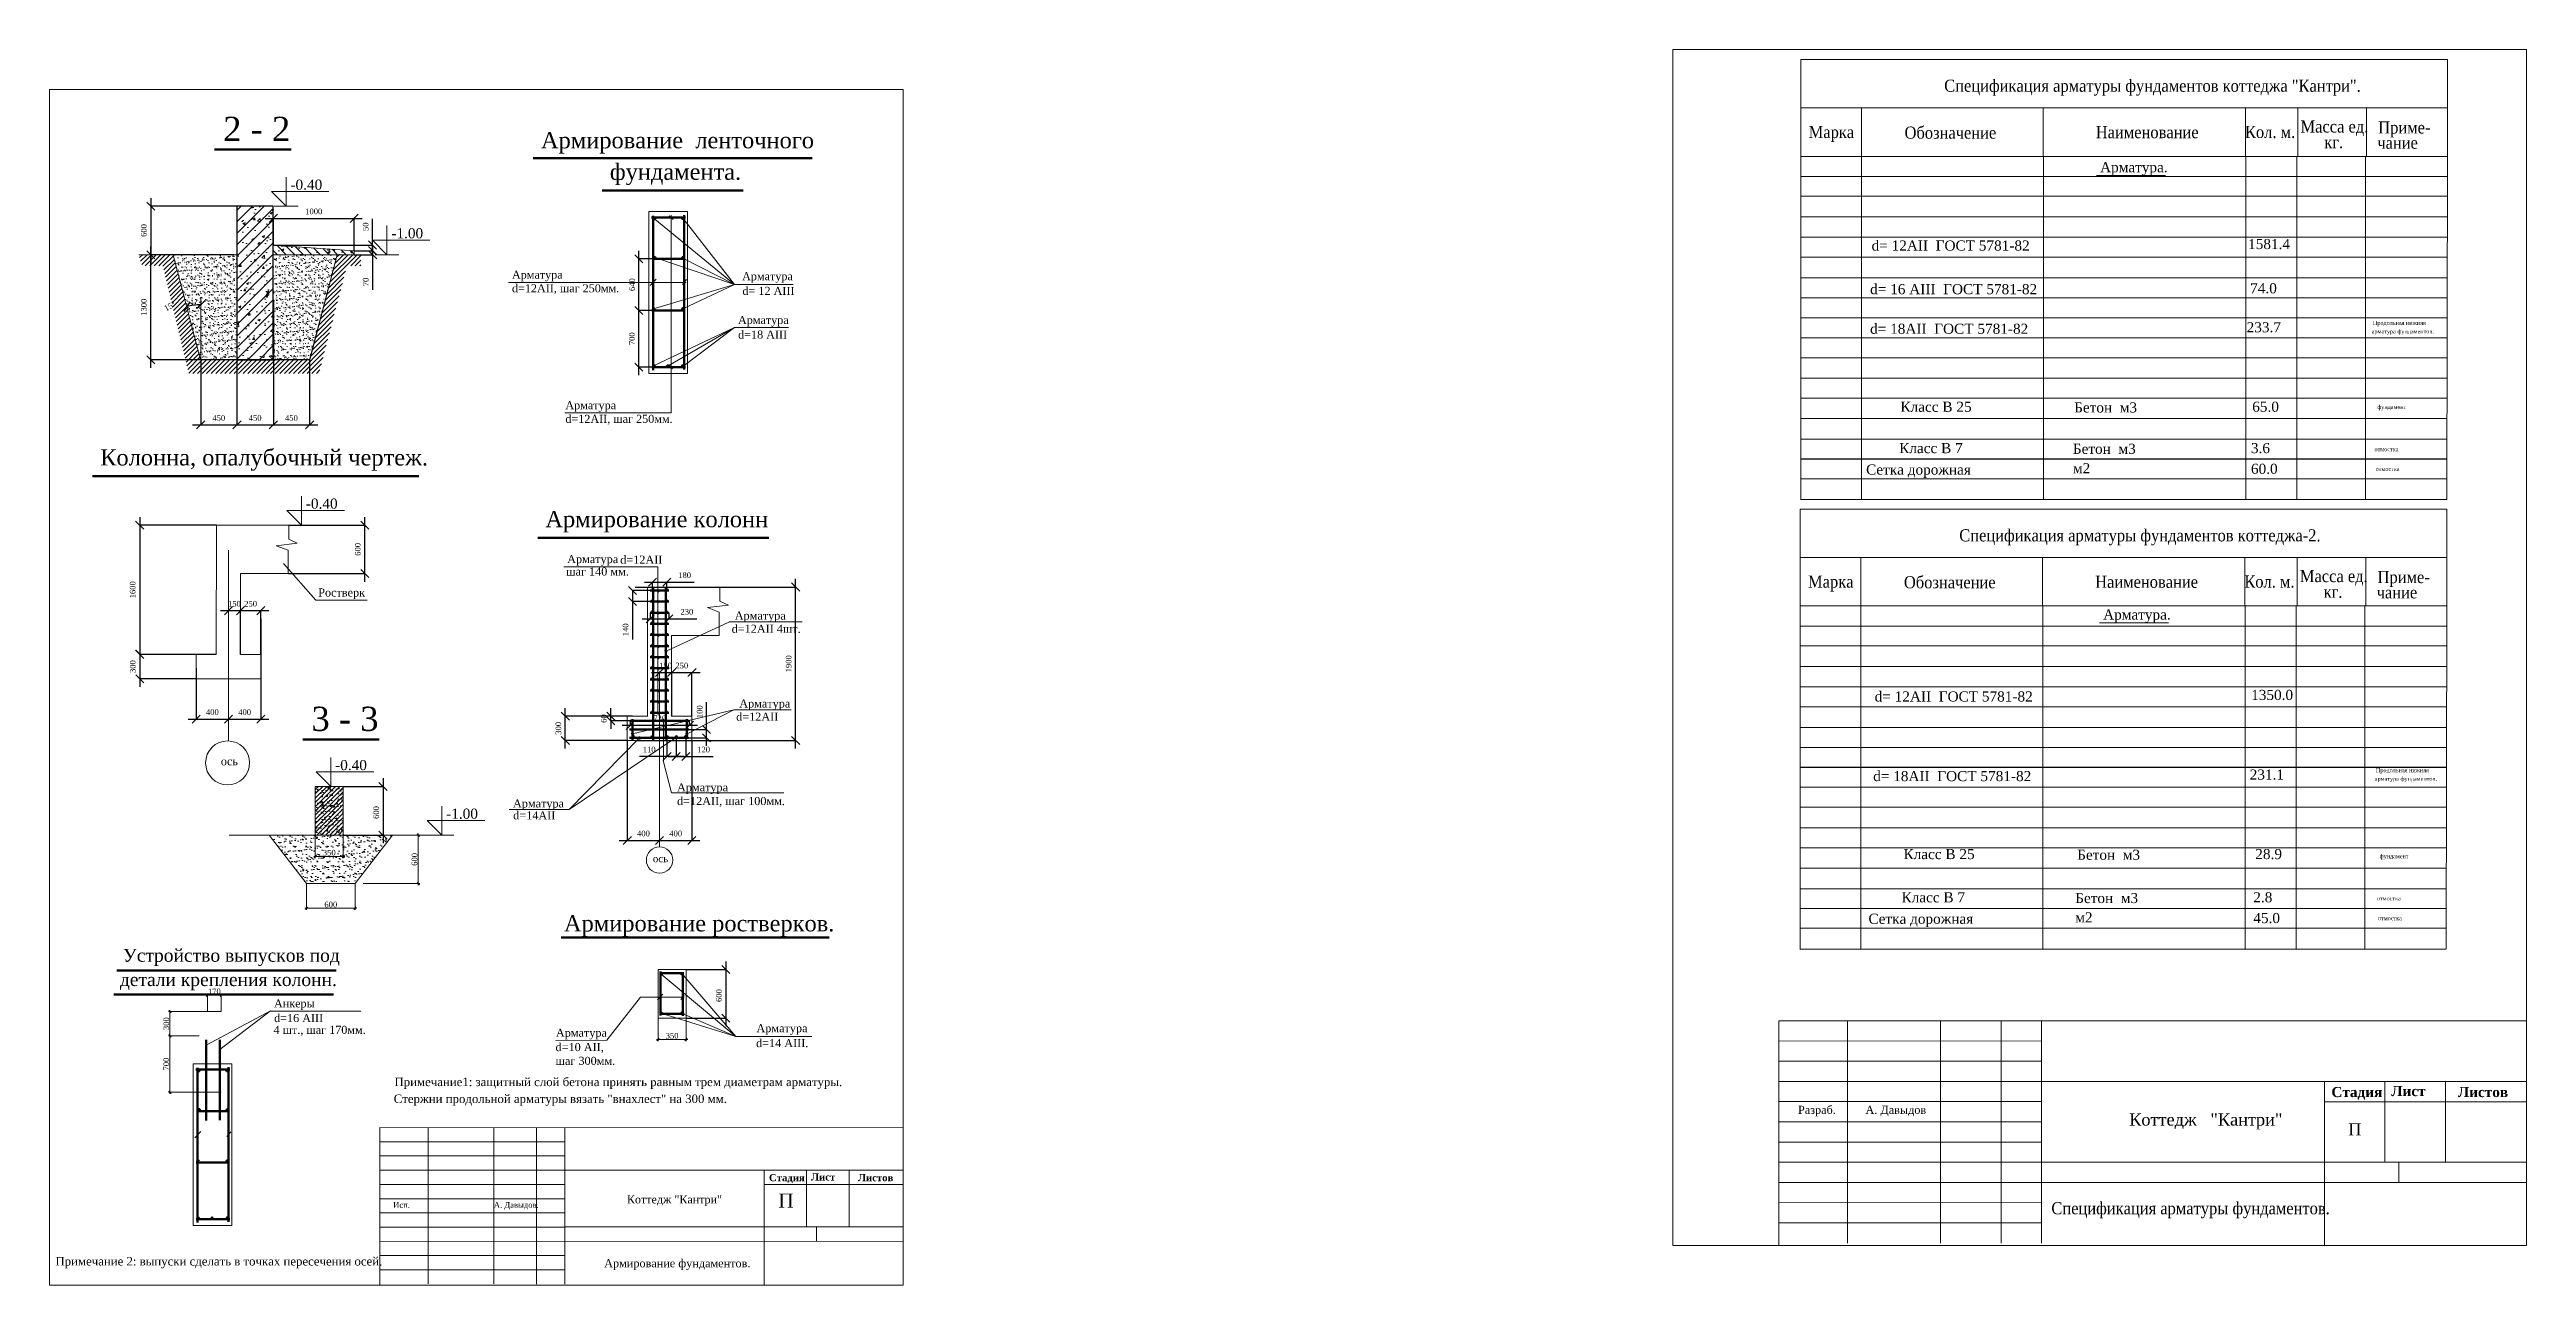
# Model space of a CAD drawing. Extents: x 1526320 to 3332998, y -546296 to 333165.
# Drawn here: x 1980503 to 2011151, y -431206 to -415913 of the extents above; entities that cross this region are included whole.
import ezdxf

# ---------------------------------------------------------------- set-up
doc = ezdxf.new("R2010")
doc.units = 0
doc.header["$LTSCALE"] = 500
doc.header["$MEASUREMENT"] = 0
doc.layers.get('0').update_dxf_attribs({"linetype": 'CONTINUOUS', "lineweight": 0})
doc.layers.add('Для печати', color=250, linetype='CONTINUOUS', lineweight=0)
doc.layers.add('КР. 1 эт. плиты', color=250, linetype='CONTINUOUS', lineweight=0)
doc.styles.add('NAKLON', font='TIMESBD.TTF', dxfattribs={"height": 500})
doc.styles.get("Standard").update_dxf_attribs({"font": 'TIMES.TTF', "height": 150})
doc.dimstyles.new('ISO-25', dxfattribs={"dimtxt": 300, "dimasz": 100, "dimexe": 0, "dimexo": 0, "dimgap": 50, "dimtad": 1, "dimdec": 0, "dimrnd": 10, "dimtxsty": 'Standard', "dimblk": 'OBLIQUE', "dimcen": 100, "dimdle": 100, "dimadec": 0, "dimazin": 0, "dimtfac": 1, "dimtdec": 0, "dimtmove": 0, "dimatfit": 3, "dimldrblk": 'OBLIQUE', "dimfxl": 0, "dimarcsym": 0})
doc.dimstyles.new('Для узлов', dxfattribs={"dimtxt": 50, "dimasz": 30, "dimexe": 20, "dimexo": 0, "dimgap": 10, "dimtad": 1, "dimdec": 0, "dimrnd": 10, "dimtxsty": 'Standard', "dimblk": 'OBLIQUE', "dimcen": 30, "dimdle": 20, "dimadec": 0, "dimazin": 2, "dimtfac": 1, "dimtdec": 0, "dimtmove": 0, "dimatfit": 3, "dimldrblk": 'DATUMFILLED', "dimfxl": 0, "dimlwd": 9, "dimlwe": 9, "dimarcsym": 0})
pattern_1 = [(50, (301193.96, 108620.21), (286.904073, -25.100854), [30, -330]), (355, (301193.96, 108620.21), (-55.500533, 300.876853), [24, -264]), (100.4514, (301217.87, 108618.12), (231.403753, 275.775817), [25.496076, -280.456845]), (46.1842, (301193.96, 108700.2), (426.89642, -66.207606), [45, -495]), (96.6356, (301229.54, 108694.7), (373.86508, 389.64715), [38.24412, -420.6852]), (351.1842, (301193.96, 108700.2), (373.86478, 389.64744), [36, -396]), (21, (301233.96, 108680.21), (238.76282, -161.047556), [30, -330]), (326, (301233.96, 108680.21), (97.326133, 290.06002), [24, -264]), (71.4514, (301253.86, 108666.8), (336.08905, 129.0122), [25.496076, -280.456845]), (37.5, (301193.96, 108620.21), (4.863942, 133.1575415), [0, -260.8, 0, -268, 0, -265]), (7.5, (301193.96, 108620.21), (105.227815, 157.764685), [0, -152.8, 0, -254.8, 0, -101]), (327.5, (301104.76, 108620.21), (213.5289745, -9.021949), [0, -100, 0, -312, 0, -414]), (317.5, (301064.76, 108620.21), (233.274468, 40.041993), [0, -130, 0, -207.2, 0, -294])]

msp = doc.modelspace()

# ---------------------------------------------------------------- texts
at = {"layer": 'Для печати', "color": 250, "linetype": 'Continuous', "lineweight": 15, "ltscale": 0.13, "width": 0.9}
for s, p in [('Спецификация арматуры фундаментов коттеджа "Кантри".', (2003946.8, -416435.6)), ('Масса ед.', (2008355.2, -416939.9)), ('Приме-', (2009317.5, -416951.9)), ('Марка', (2002269.5, -417008.2)), ('Обозначение', (2003456.1, -417016.1)), ('Наименование', (2005822.2, -417010.2)), ('Кол. м.', (2007668.4, -417007.8)), ('кг.', (2008649, -417133.9)), ('чание', (2009305.8, -417140.9)), ('Спецификация арматуры фундаментов коттеджа-2.', (2004133.2, -421999.1)), ('Марка', (2002261.5, -422571.8)), ('Обозначение', (2003448.1, -422579.6)), ('Наименование', (2005814.2, -422573.8)), ('Кол. м.', (2007660.4, -422571.3)), ('Масса ед.', (2008347.2, -422503.4)), ('кг.', (2008640.9, -422697.4)), ('чание', (2009297.8, -422704.5)), ('Приме-', (2009309.5, -422515.4)), ('Спецификация арматуры фундаментов.', (2005272.9, -430325.6))]:
    msp.add_text(s, height=150, dxfattribs=at).set_placement(p)
at = {"layer": 'Для печати', "color": 250, "linetype": 'Continuous', "lineweight": 50}
for s, height, p in [('2 - 2', 300, (1982651.1, -417044.9)), ('Армирование  ленточного', 200, (1986583.7, -417135)), ('фундамента.', 200, (1987435.7, -417525.1)), ('Колонна, опалубочный чертеж.', 200, (1981129.2, -421060)), ('Армирование колонн', 200, (1986638.1, -421823.7)), ('3 - 3', 300, (1983743, -424344.5)), ('Устройство выпусков под', 160, (1981411.1, -427200.9)), ('детали крепления колонн.', 160, (1981373.5, -427501.2))]:
    msp.add_text(s, height=height, dxfattribs=at).set_placement(p)
at = {"layer": 'Для печати', "color": 250, "linetype": 'Continuous', "lineweight": 15}
for s, height, p in [('Арматура.', 125, (2005875.6, -417431.5)), ('-0.40', 125, (1983483.6, -417647.7)), ('-1.00', 125, (1984732.5, -418248.9)), ('d= 12AII  ГОСТ 5781-82', 125, (2003048, -418400.9)), ('1581.4', 125, (2007707.2, -418382.1)), ('d= 16 AIII  ГОСТ 5781-82', 125, (2003030.1, -418940.2)), ('74.0', 125, (2007732.5, -418929.4)), ('Продольная нижняя', 50, (2009250.5, -419320.1)), ('d= 18AII  ГОСТ 5781-82', 125, (2003029.9, -419430.6)), ('233.7', 125, (2007689.1, -419411.9)), ('арматура фундаментов.', 50, (2009237.6, -419426.2)), ('Класс В 25', 125, (2003405.3, -420395.8)), ('Бетон  м3', 125, (2005554.5, -420404.3)), ('65.0', 125, (2007758.1, -420395.2)), ('фундамент', 50, (2009305.6, -420361.1)), ('Класс В 7', 125, (2003389.5, -420907.5)), ('Бетон  м3', 125, (2005538.7, -420916)), ('3.6', 125, (2007742.3, -420906.9)), ('Сетка дорожная', 125, (2002980.8, -421172.8)), ('м2', 125, (2005540.1, -421156.2)), ('60.0', 125, (2007742.4, -421163.6)), ('отмостка', 50, (2009271.5, -420883.4)), ('отмостка', 50, (2009285.1, -421128.3)), ('-0.40', 125, (1983674, -421594.4)), ('Арматура.', 125, (2005913.4, -422966.7)), ('d= 12AII  ГОСТ 5781-82', 125, (2003085.8, -423980.5)), ('1350.0', 125, (2007744.9, -423961.7)), ('-0.40', 125, (1984036.5, -424829.3)), ('d= 18AII  ГОСТ 5781-82', 125, (2003067.7, -424965.8)), ('231.1', 125, (2007726.8, -424947.1)), ('арматура фундаментов.', 50, (2009275.4, -424961.4)), ('Продольная нижняя', 50, (2009288.2, -424855.3)), ('-1.00', 125, (1985410.2, -425430.9)), ('Класс В 25', 125, (2003443, -425931)), ('Бетон  м3', 125, (2005592.2, -425939.5)), ('28.9', 125, (2007795.8, -425930.4)), ('фундамент', 50, (2009334.7, -425919.6)), ('Сетка дорожная', 125, (2003009.9, -426731.4)), ('Класс В 7', 125, (2003418.6, -426466)), ('Бетон  м3', 125, (2005567.7, -426474.5)), ('м2', 125, (2005569.2, -426714.8)), ('45.0', 125, (2007771.5, -426722.2)), ('2.8', 125, (2007771.3, -426465.4)), ('отмостка', 50, (2009300.6, -426442)), ('отмостка', 50, (2009314.2, -426686.8)), ('Разраб.', 100, (2002137.4, -429082.7)), ('А. Давыдов', 100, (2002972.6, -429082.7)), ('П', 150, (2008945.8, -429349.4)), ('Исп.', 70.4, (1984754.9, -430245.4)), ('А. Давыдов.', 70.4, (1986000.4, -430245.4)), ('П', 176, (1989519.5, -430244.4)), ('Армирование фундаментов.', 100, (1987365.9, -430981.4))]:
    msp.add_text(s, height=height, dxfattribs=at).set_placement(p)
at = {"layer": 'Для печати', "color": 250, "linetype": 'Continuous', "lineweight": 9}
for s, height, p in [('Арматура', 99.4, (1986224.4, -418748.1)), ('d=12AII, шаг 250мм.', 99.4, (1986224.4, -418916.8)), ('Арматура', 99.4, (1989072.4, -418767.5)), ('d= 12 AIII', 99.4, (1989077, -418948.9)), ('Арматура', 99.4, (1989021.6, -419308.9)), ('d=18 AIII', 99.4, (1989023.3, -419490.1)), ('Арматура', 99.4, (1986885.4, -420363.7)), ('d=12AII, шаг 250мм.', 99.4, (1986885.4, -420532.5)), ('шаг 140 мм.', 100, (1986895.2, -422422)), ('Арматура', 100, (1986907.8, -422268.2)), ('d=12AII', 100, (1987564.5, -422275.6)), ('Ростверк', 100, (1983826.8, -422681.4)), ('Арматура', 100, (1988981.4, -422967)), ('d=12AII 4шт.', 100, (1988942.8, -423130.5)), ('d=12AII', 100, (1988998.8, -424218.6)), ('Арматура', 100, (1989037.3, -424055.1)), ('ось', 100, (1982622.7, -424769.9)), ('Арматура', 100, (1988267, -425092.2)), ('Арматура', 100, (1986237.2, -425291.6)), ('d=14AII', 100, (1986239.7, -425439.1)), ('d=12AII, шаг 100мм.', 100, (1988267, -425262)), ('ось', 90, (1987967.6, -425969.3)), ('Анкеры', 99.4, (1983280.3, -427765.7)), ('d=16 AIII', 99.4, (1983281.9, -427946.9)), ('4 шт., шаг 170мм.', 99.4, (1983274.8, -428093)), ('Арматура', 100, (1986768.1, -428129.7)), ('Арматура', 100, (1989250, -428072.4)), (' Примечание1: защитный слой бетона принять равным трем диаметрам арматуры.', 105, (1984731.3, -428739.8)), ('Стержни продольной арматуры вязать "внахлест" на 300 мм.', 105, (1984761.3, -428948.9)), ('Коттедж   "Кантри"', 150, (2006235.6, -429227.6)), ('Коттедж "Кантри"', 99, (1987646.7, -430190.9)), (' Примечание 2: выпуски сделать в точках пересечения осей.', 105, (1980536.2, -430959.2))]:
    msp.add_text(s, height=height, dxfattribs=at).set_placement(p)
at = {"layer": 'Для печати', "color": 250, "linetype": 'Continuous', "lineweight": 0}
for s, height, p in [('Армирование ростверков.', 200, (1986868.1, -426825.2)), ('d=14 AIII.', 100, (1989244.8, -428257.3)), ('шаг 300мм.', 100, (1986764, -428476.7)), ('d=10 AII,', 100, (1986764, -428306.9))]:
    msp.add_text(s, height=height, dxfattribs=at).set_placement(p)
at = {"layer": 'Для печати', "color": 250, "linetype": 'Continuous', "lineweight": 15, "ltscale": 0.13, "style": 'NAKLON'}
for s, height, p in [('Стадия', 125, (2008737.8, -428875.1)), ('Лист', 125, (2009477.5, -428862.9)), ('Листов', 125, (2010302.1, -428875.1)), ('Стадия', 88, (1989404.5, -429916.2)), ('Лист', 88, (1989925.3, -429907.7)), ('Листов', 88, (1990505.8, -429916.2))]:
    msp.add_text(s, height=height, dxfattribs=at).set_placement(p)

# ---------------------------------------------------------------- blocks, each defined once
blk = doc.blocks.new('_Oblique')
at = {"color": 0, "linetype": 'ByBlock', "lineweight": -2}
blk.add_line((-0.5, -0.5), (0.5, 0.5), dxfattribs=at)
blk = doc.blocks.new('*D920')
at = {"layer": 'Для печати', "color": 0, "linetype": 'Continuous', "lineweight": -2, "ltscale": 0.13}
for p, q in [((1987796, -419242), (1987796, -418403)), ((1987963, -418503), (1987796, -418503)), ((1987953, -419142), (1987796, -419142))]:
    blk.add_line(p, q, dxfattribs=at)
at = {"layer": 'Для печати', "color": 0, "linetype": 'Continuous', "lineweight": -2, "ltscale": 0.13, "xscale": 100, "yscale": 100, "zscale": 100}
for p, rotation in [((1987796, -418503), 90), ((1987796, -419142), 270)]:
    blk.add_blockref('_Oblique', p, dxfattribs=dict(at, rotation=rotation))
at = {"layer": 'Для печати', "color": 0, "linetype": 'Continuous', "lineweight": 0, "ltscale": 0.13, "insert": (1987711, -418822), "char_height": 70, "attachment_point": 5, "rotation": 90}
blk.add_mtext('640', dxfattribs=at)
blk = doc.blocks.new('*D921')
at = {"layer": 'Для печати', "color": 0, "linetype": 'Continuous', "lineweight": -2, "ltscale": 0.13}
for p, q in [((1987796, -419943), (1987796, -419042)), ((1987953, -419142), (1987796, -419142)), ((1987956, -419843), (1987796, -419843))]:
    blk.add_line(p, q, dxfattribs=at)
at = {"layer": 'Для печати', "color": 0, "linetype": 'Continuous', "lineweight": -2, "ltscale": 0.13, "xscale": 100, "yscale": 100, "zscale": 100}
for p, rotation in [((1987796, -419142), 90), ((1987796, -419843), 270)]:
    blk.add_blockref('_Oblique', p, dxfattribs=dict(at, rotation=rotation))
at = {"layer": 'Для печати', "color": 0, "linetype": 'Continuous', "lineweight": 0, "ltscale": 0.13, "insert": (1987710, -419492), "char_height": 70, "attachment_point": 5, "rotation": 90}
blk.add_mtext('700', dxfattribs=at)
blk = doc.blocks.new('*D922')
at = {"layer": 'Для печати', "color": 0, "linetype": 'Continuous', "lineweight": -2, "ltscale": 0.13}
for p, q in [((1983272, -419010), (1983272, -420557)), ((1983721, -419751), (1983721, -420557)), ((1983172, -420557), (1983821, -420557))]:
    blk.add_line(p, q, dxfattribs=at)
at = {"layer": 'Для печати', "color": 0, "linetype": 'Continuous', "lineweight": -2, "ltscale": 0.13, "xscale": 100, "yscale": 100, "zscale": 100, "rotation": 180}
blk.add_blockref('_Oblique', (1983272, -420557), dxfattribs=at)
at = {"layer": 'Для печати', "color": 0, "linetype": 'Continuous', "lineweight": -2, "ltscale": 0.13, "xscale": 100, "yscale": 100, "zscale": 100}
blk.add_blockref('_Oblique', (1983721, -420557), dxfattribs=at)
at = {"layer": 'Для печати', "color": 0, "linetype": 'Continuous', "lineweight": 9, "ltscale": 0.13, "insert": (1983496, -420472), "char_height": 70, "attachment_point": 5}
blk.add_mtext('450', dxfattribs=at)
blk = doc.blocks.new('*D923')
at = {"layer": 'Для печати', "color": 0, "linetype": 'Continuous', "lineweight": -2, "ltscale": 0.13}
for p, q in [((1982822, -417852), (1982822, -420557)), ((1982373, -419752), (1982373, -420557)), ((1982273, -420557), (1982922, -420557))]:
    blk.add_line(p, q, dxfattribs=at)
at = {"layer": 'Для печати', "color": 0, "linetype": 'Continuous', "lineweight": -2, "ltscale": 0.13, "xscale": 100, "yscale": 100, "zscale": 100, "rotation": 180}
blk.add_blockref('_Oblique', (1982373, -420557), dxfattribs=at)
at = {"layer": 'Для печати', "color": 0, "linetype": 'Continuous', "lineweight": -2, "ltscale": 0.13, "xscale": 100, "yscale": 100, "zscale": 100}
blk.add_blockref('_Oblique', (1982822, -420557), dxfattribs=at)
at = {"layer": 'Для печати', "color": 0, "linetype": 'Continuous', "lineweight": 9, "ltscale": 0.13, "insert": (1982597, -420472), "char_height": 70, "attachment_point": 5}
blk.add_mtext('450', dxfattribs=at)
blk = doc.blocks.new('*D924')
at = {"layer": 'Для печати', "color": 0, "linetype": 'Continuous', "lineweight": -2, "ltscale": 0.13}
for p, q in [((1981755, -419852), (1981755, -418352)), ((1982789, -418452), (1981755, -418452)), ((1983722, -419752), (1981755, -419752))]:
    blk.add_line(p, q, dxfattribs=at)
at = {"layer": 'Для печати', "color": 0, "linetype": 'Continuous', "lineweight": -2, "ltscale": 0.13, "xscale": 100, "yscale": 100, "zscale": 100}
for p, rotation in [((1981755, -418452), 90), ((1981755, -419752), 270)]:
    blk.add_blockref('_Oblique', p, dxfattribs=dict(at, rotation=rotation))
at = {"layer": 'Для печати', "color": 0, "linetype": 'Continuous', "lineweight": 9, "ltscale": 0.13, "insert": (1981670, -419102), "char_height": 70, "attachment_point": 5, "rotation": 90}
blk.add_mtext('1300', dxfattribs=at)
blk = doc.blocks.new('*D925')
at = {"layer": 'Для печати', "color": 0, "linetype": 'Continuous', "lineweight": -2, "ltscale": 0.13}
blk.add_arc((1982373, -419750), 678, 90, 104.6546, dxfattribs=at)
at = {"layer": 'Для печати', "color": 0, "linetype": 'Continuous', "lineweight": -2, "ltscale": 0.13, "xscale": 100, "yscale": 100, "zscale": 100}
for p, rotation in [((1982201, -419095), 194.6546235408017), ((1982373, -419073), 359.9999999999982)]:
    blk.add_blockref('_Oblique', p, dxfattribs=dict(at, rotation=rotation))
at = {"layer": 'Для печати', "color": 0, "linetype": 'Continuous', "lineweight": 0, "ltscale": 0.13, "insert": (1981993, -419088), "char_height": 70, "attachment_point": 5, "rotation": 29.81}
blk.add_mtext('15°', dxfattribs=at)
blk = doc.blocks.new('*D926')
at = {"layer": 'Для печати', "color": 0, "linetype": 'Continuous', "lineweight": -2, "ltscale": 0.13}
for p, q in [((1984403, -422498), (1984403, -421699)), ((1983458, -421799), (1984403, -421799)), ((1983458, -422398), (1984403, -422398))]:
    blk.add_line(p, q, dxfattribs=at)
at = {"layer": 'Для печати', "color": 0, "linetype": 'Continuous', "lineweight": -2, "ltscale": 0.13, "xscale": 100, "yscale": 100, "zscale": 100}
for p, rotation in [((1984403, -421799), 90), ((1984403, -422398), 270)]:
    blk.add_blockref('_Oblique', p, dxfattribs=dict(at, rotation=rotation))
at = {"layer": 'Для печати', "color": 0, "linetype": 'Continuous', "lineweight": 9, "ltscale": 0.13, "insert": (1984317, -422098), "char_height": 70, "attachment_point": 5, "rotation": 90}
blk.add_mtext('600', dxfattribs=at)
blk = doc.blocks.new('*D927')
at = {"layer": 'Для печати', "color": 0, "linetype": 'Continuous', "lineweight": -2, "ltscale": 0.13}
for p, q in [((1988872, -427196), (1988872, -427999)), ((1988379, -427296), (1988872, -427296)), ((1988380, -427899), (1988872, -427899))]:
    blk.add_line(p, q, dxfattribs=at)
at = {"layer": 'Для печати', "color": 0, "linetype": 'Continuous', "lineweight": -2, "ltscale": 0.13, "xscale": 100, "yscale": 100, "zscale": 100}
for p, rotation in [((1988872, -427296), 90), ((1988872, -427899), 270)]:
    blk.add_blockref('_Oblique', p, dxfattribs=dict(at, rotation=rotation))
at = {"layer": 'Для печати', "color": 0, "linetype": 'Continuous', "lineweight": 0, "ltscale": 0.13, "insert": (1988786, -427619), "char_height": 70, "attachment_point": 5, "rotation": 90}
blk.add_mtext('600', dxfattribs=at)
blk = doc.blocks.new('*D928')
at = {"layer": 'Для печати', "color": 0, "linetype": 'Continuous', "lineweight": -2, "ltscale": 0.13}
for p, q in [((1981619, -423297), (1981619, -423799)), ((1982318, -423397), (1981619, -423397)), ((1982318, -423699), (1981619, -423699))]:
    blk.add_line(p, q, dxfattribs=at)
at = {"layer": 'Для печати', "color": 0, "linetype": 'Continuous', "lineweight": -2, "ltscale": 0.13, "xscale": 100, "yscale": 100, "zscale": 100}
for p, rotation in [((1981619, -423397), 90), ((1981619, -423699), 270)]:
    blk.add_blockref('_Oblique', p, dxfattribs=dict(at, rotation=rotation))
at = {"layer": 'Для печати', "color": 0, "linetype": 'Continuous', "lineweight": 9, "ltscale": 0.13, "insert": (1981533, -423548), "char_height": 70, "attachment_point": 5, "rotation": 90}
blk.add_mtext('300', dxfattribs=at)
blk = doc.blocks.new('*D929')
at = {"layer": 'Для печати', "color": 0, "linetype": 'Continuous', "lineweight": -2, "ltscale": 0.13}
for p, q in [((1981618, -421699), (1981618, -423497)), ((1982567, -421799), (1981618, -421799)), ((1982564, -423397), (1981618, -423397))]:
    blk.add_line(p, q, dxfattribs=at)
at = {"layer": 'Для печати', "color": 0, "linetype": 'Continuous', "lineweight": -2, "ltscale": 0.13, "xscale": 100, "yscale": 100, "zscale": 100}
for p, rotation in [((1981618, -421799), 90), ((1981618, -423397), 270)]:
    blk.add_blockref('_Oblique', p, dxfattribs=dict(at, rotation=rotation))
at = {"layer": 'Для печати', "color": 0, "linetype": 'Continuous', "lineweight": 9, "ltscale": 0.13, "insert": (1981532, -422598), "char_height": 70, "attachment_point": 5, "rotation": 90}
blk.add_mtext('1600', dxfattribs=at)
blk = doc.blocks.new('*D930')
at = {"layer": 'Для печати', "color": 0, "linetype": 'Continuous', "lineweight": -2, "ltscale": 0.13}
for p, q in [((1982617, -422856), (1982965, -422856)), ((1982717, -422844), (1982717, -422856)), ((1982865, -423397), (1982865, -422856))]:
    blk.add_line(p, q, dxfattribs=at)
at = {"layer": 'Для печати', "color": 0, "linetype": 'Continuous', "lineweight": -2, "ltscale": 0.13, "xscale": 100, "yscale": 100, "zscale": 100, "rotation": 180}
blk.add_blockref('_Oblique', (1982717, -422856), dxfattribs=at)
at = {"layer": 'Для печати', "color": 0, "linetype": 'Continuous', "lineweight": -2, "ltscale": 0.13, "xscale": 100, "yscale": 100, "zscale": 100}
blk.add_blockref('_Oblique', (1982865, -422856), dxfattribs=at)
at = {"layer": 'Для печати', "color": 0, "linetype": 'Continuous', "lineweight": 9, "ltscale": 0.13, "insert": (1982791, -422771), "char_height": 70, "attachment_point": 5}
blk.add_mtext('150', dxfattribs=at)
blk = doc.blocks.new('*D931')
at = {"layer": 'Для печати', "color": 0, "linetype": 'Continuous', "lineweight": -2, "ltscale": 0.13}
for p, q in [((1982765, -422856), (1983217, -422856)), ((1982865, -423397), (1982865, -422856)), ((1983117, -423398), (1983117, -422856))]:
    blk.add_line(p, q, dxfattribs=at)
at = {"layer": 'Для печати', "color": 0, "linetype": 'Continuous', "lineweight": -2, "ltscale": 0.13, "xscale": 100, "yscale": 100, "zscale": 100, "rotation": 180}
blk.add_blockref('_Oblique', (1982865, -422856), dxfattribs=at)
at = {"layer": 'Для печати', "color": 0, "linetype": 'Continuous', "lineweight": -2, "ltscale": 0.13, "xscale": 100, "yscale": 100, "zscale": 100}
blk.add_blockref('_Oblique', (1983117, -422856), dxfattribs=at)
at = {"layer": 'Для печати', "color": 0, "linetype": 'Continuous', "lineweight": 9, "ltscale": 0.13, "insert": (1982991, -422771), "char_height": 70, "attachment_point": 5}
blk.add_mtext('250', dxfattribs=at)
blk = doc.blocks.new('*D932')
at = {"layer": 'Для печати', "color": 0, "linetype": 'Continuous', "lineweight": -2, "ltscale": 0.13}
for p, q in [((1982318, -423568), (1982318, -424198)), ((1982218, -424198), (1982817, -424198)), ((1982717, -424197), (1982717, -424198))]:
    blk.add_line(p, q, dxfattribs=at)
at = {"layer": 'Для печати', "color": 0, "linetype": 'Continuous', "lineweight": -2, "ltscale": 0.13, "xscale": 100, "yscale": 100, "zscale": 100, "rotation": 180}
blk.add_blockref('_Oblique', (1982318, -424198), dxfattribs=at)
at = {"layer": 'Для печати', "color": 0, "linetype": 'Continuous', "lineweight": -2, "ltscale": 0.13, "xscale": 100, "yscale": 100, "zscale": 100}
blk.add_blockref('_Oblique', (1982717, -424198), dxfattribs=at)
at = {"layer": 'Для печати', "color": 0, "linetype": 'Continuous', "lineweight": 9, "ltscale": 0.13, "insert": (1982517, -424112), "char_height": 70, "attachment_point": 5}
blk.add_mtext('400', dxfattribs=at)
blk = doc.blocks.new('*D933')
at = {"layer": 'Для печати', "color": 0, "linetype": 'Continuous', "lineweight": -2, "ltscale": 0.13}
for p, q in [((1983117, -422958), (1983117, -424198)), ((1982617, -424198), (1983217, -424198)), ((1982717, -424197), (1982717, -424198))]:
    blk.add_line(p, q, dxfattribs=at)
at = {"layer": 'Для печати', "color": 0, "linetype": 'Continuous', "lineweight": -2, "ltscale": 0.13, "xscale": 100, "yscale": 100, "zscale": 100, "rotation": 180}
blk.add_blockref('_Oblique', (1982717, -424198), dxfattribs=at)
at = {"layer": 'Для печати', "color": 0, "linetype": 'Continuous', "lineweight": -2, "ltscale": 0.13, "xscale": 100, "yscale": 100, "zscale": 100}
blk.add_blockref('_Oblique', (1983117, -424198), dxfattribs=at)
at = {"layer": 'Для печати', "color": 0, "linetype": 'Continuous', "lineweight": 9, "ltscale": 0.13, "insert": (1982917, -424112), "char_height": 70, "attachment_point": 5}
blk.add_mtext('400', dxfattribs=at)
blk = doc.blocks.new('*D934')
at = {"layer": 'Для печати', "color": 0, "linetype": 'Continuous', "lineweight": -2, "ltscale": 0.13}
for p, q in [((1987447, -424163), (1987447, -424063)), ((1987716, -424163), (1987447, -424163)), ((1987447, -424220), (1987447, -424163)), ((1987716, -424220), (1987447, -424220)), ((1987447, -424220), (1987447, -424320))]:
    blk.add_line(p, q, dxfattribs=at)
at = {"layer": 'Для печати', "color": 0, "linetype": 'Continuous', "lineweight": -2, "ltscale": 0.13, "xscale": 100, "yscale": 100, "zscale": 100}
for p, rotation in [((1987447, -424163), 270), ((1987447, -424220), 90)]:
    blk.add_blockref('_Oblique', p, dxfattribs=dict(at, rotation=rotation))
at = {"layer": 'Для печати', "color": 0, "linetype": 'Continuous', "lineweight": 9, "ltscale": 0.13, "insert": (1987361, -424192), "char_height": 70, "attachment_point": 5, "rotation": 90}
blk.add_mtext('60', dxfattribs=at)
blk = doc.blocks.new('*D935')
at = {"layer": 'Для печати', "color": 0, "linetype": 'Continuous', "lineweight": -2, "ltscale": 0.13}
for p, q in [((1986885, -424564), (1986885, -424063)), ((1987652, -424163), (1986885, -424163)), ((1987652, -424464), (1986885, -424464))]:
    blk.add_line(p, q, dxfattribs=at)
at = {"layer": 'Для печати', "color": 0, "linetype": 'Continuous', "lineweight": -2, "ltscale": 0.13, "xscale": 100, "yscale": 100, "zscale": 100}
for p, rotation in [((1986885, -424163), 90), ((1986885, -424464), 270)]:
    blk.add_blockref('_Oblique', p, dxfattribs=dict(at, rotation=rotation))
at = {"layer": 'Для печати', "color": 0, "linetype": 'Continuous', "lineweight": 9, "ltscale": 0.13, "insert": (1986799, -424313), "char_height": 70, "attachment_point": 5, "rotation": 90}
blk.add_mtext('300', dxfattribs=at)
blk = doc.blocks.new('*D936')
at = {"layer": 'Для печати', "color": 0, "linetype": 'Continuous', "lineweight": -2, "ltscale": 0.13}
for p, q in [((1987750, -422564), (1989735, -422564)), ((1989735, -424564), (1989735, -422464)), ((1987750, -424464), (1989735, -424464))]:
    blk.add_line(p, q, dxfattribs=at)
at = {"layer": 'Для печати', "color": 0, "linetype": 'Continuous', "lineweight": -2, "ltscale": 0.13, "xscale": 100, "yscale": 100, "zscale": 100}
for p, rotation in [((1989735, -422564), 90), ((1989735, -424464), 270)]:
    blk.add_blockref('_Oblique', p, dxfattribs=dict(at, rotation=rotation))
at = {"layer": 'Для печати', "color": 0, "linetype": 'Continuous', "lineweight": 0, "ltscale": 0.13, "insert": (1989649, -423514), "char_height": 70, "attachment_point": 5, "rotation": 90}
blk.add_mtext('1900', dxfattribs=at)
blk = doc.blocks.new('*D937')
at = {"layer": 'Для печати', "color": 0, "linetype": 'Continuous', "lineweight": -2, "ltscale": 0.13}
for p, q in [((1987951, -423622), (1988301, -423622)), ((1988051, -423609), (1988051, -423622)), ((1988201, -424163), (1988201, -423622))]:
    blk.add_line(p, q, dxfattribs=at)
at = {"layer": 'Для печати', "color": 0, "linetype": 'Continuous', "lineweight": -2, "ltscale": 0.13, "xscale": 100, "yscale": 100, "zscale": 100, "rotation": 180}
blk.add_blockref('_Oblique', (1988051, -423622), dxfattribs=at)
at = {"layer": 'Для печати', "color": 0, "linetype": 'Continuous', "lineweight": -2, "ltscale": 0.13, "xscale": 100, "yscale": 100, "zscale": 100}
blk.add_blockref('_Oblique', (1988201, -423622), dxfattribs=at)
at = {"layer": 'Для печати', "color": 0, "linetype": 'Continuous', "lineweight": 9, "ltscale": 0.13, "insert": (1988126, -423536), "char_height": 70, "attachment_point": 5}
blk.add_mtext('150', dxfattribs=at)
blk = doc.blocks.new('*D938')
at = {"layer": 'Для печати', "color": 0, "linetype": 'Continuous', "lineweight": -2, "ltscale": 0.13}
for p, q in [((1988101, -423622), (1988552, -423622)), ((1988201, -424163), (1988201, -423622)), ((1988452, -424163), (1988452, -423622))]:
    blk.add_line(p, q, dxfattribs=at)
at = {"layer": 'Для печати', "color": 0, "linetype": 'Continuous', "lineweight": -2, "ltscale": 0.13, "xscale": 100, "yscale": 100, "zscale": 100, "rotation": 180}
blk.add_blockref('_Oblique', (1988201, -423622), dxfattribs=at)
at = {"layer": 'Для печати', "color": 0, "linetype": 'Continuous', "lineweight": -2, "ltscale": 0.13, "xscale": 100, "yscale": 100, "zscale": 100}
blk.add_blockref('_Oblique', (1988452, -423622), dxfattribs=at)
at = {"layer": 'Для печати', "color": 0, "linetype": 'Continuous', "lineweight": 9, "ltscale": 0.13, "insert": (1988326, -423536), "char_height": 70, "attachment_point": 5}
blk.add_mtext('250', dxfattribs=at)
blk = doc.blocks.new('*D939')
at = {"layer": 'Для печати', "color": 0, "linetype": 'Continuous', "lineweight": -2, "ltscale": 0.13}
for p, q in [((1987943, -422606), (1987717, -422606)), ((1987717, -422606), (1987717, -422844)), ((1987943, -422744), (1987717, -422744)), ((1987717, -422744), (1987717, -423213))]:
    blk.add_line(p, q, dxfattribs=at)
at = {"layer": 'Для печати', "color": 0, "linetype": 'Continuous', "lineweight": -2, "ltscale": 0.13, "xscale": 100, "yscale": 100, "zscale": 100}
for p, rotation in [((1987717, -422606), 90), ((1987717, -422744), 270)]:
    blk.add_blockref('_Oblique', p, dxfattribs=dict(at, rotation=rotation))
at = {"layer": 'Для печати', "color": 0, "linetype": 'Continuous', "lineweight": 9, "ltscale": 0.13, "insert": (1987631, -423093), "char_height": 70, "attachment_point": 5, "rotation": 90}
blk.add_mtext('140', dxfattribs=at)
blk = doc.blocks.new('*D940')
at = {"layer": 'Для печати', "color": 0, "linetype": 'Continuous', "lineweight": -2, "ltscale": 0.13}
for p, q in [((1987865, -422504), (1988142, -422504)), ((1987965, -422597), (1987965, -422504)), ((1988142, -422597), (1988142, -422504)), ((1988142, -422504), (1988481, -422504))]:
    blk.add_line(p, q, dxfattribs=at)
at = {"layer": 'Для печати', "color": 0, "linetype": 'Continuous', "lineweight": -2, "ltscale": 0.13, "xscale": 100, "yscale": 100, "zscale": 100, "rotation": 180}
blk.add_blockref('_Oblique', (1987965, -422504), dxfattribs=at)
at = {"layer": 'Для печати', "color": 0, "linetype": 'Continuous', "lineweight": -2, "ltscale": 0.13, "xscale": 100, "yscale": 100, "zscale": 100}
blk.add_blockref('_Oblique', (1988142, -422504), dxfattribs=at)
at = {"layer": 'Для печати', "color": 0, "linetype": 'Continuous', "lineweight": 9, "ltscale": 0.13, "insert": (1988361, -422418), "char_height": 70, "attachment_point": 5}
blk.add_mtext('180', dxfattribs=at)
blk = doc.blocks.new('*D941')
at = {"layer": 'Для печати', "color": 0, "linetype": 'Continuous', "lineweight": -2, "ltscale": 0.13}
for p, q in [((1987936, -422882), (1987936, -422956)), ((1988165, -422882), (1988165, -422956)), ((1987836, -422956), (1988165, -422956)), ((1988165, -422956), (1988514, -422956))]:
    blk.add_line(p, q, dxfattribs=at)
at = {"layer": 'Для печати', "color": 0, "linetype": 'Continuous', "lineweight": -2, "ltscale": 0.13, "xscale": 100, "yscale": 100, "zscale": 100, "rotation": 180}
blk.add_blockref('_Oblique', (1987936, -422956), dxfattribs=at)
at = {"layer": 'Для печати', "color": 0, "linetype": 'Continuous', "lineweight": -2, "ltscale": 0.13, "xscale": 100, "yscale": 100, "zscale": 100}
blk.add_blockref('_Oblique', (1988165, -422956), dxfattribs=at)
at = {"layer": 'Для печати', "color": 0, "linetype": 'Continuous', "lineweight": 9, "ltscale": 0.13, "insert": (1988389, -422871), "char_height": 70, "attachment_point": 5}
blk.add_mtext('230', dxfattribs=at)
blk = doc.blocks.new('*D942')
at = {"layer": 'Для печати', "color": 0, "linetype": 'Continuous', "lineweight": -2, "ltscale": 0.13}
for p, q in [((1987587, -424275), (1988519, -424275)), ((1987687, -424220), (1987687, -424275)), ((1988419, -424220), (1988419, -424275))]:
    blk.add_line(p, q, dxfattribs=at)
at = {"layer": 'Для печати', "color": 0, "linetype": 'Continuous', "lineweight": -2, "ltscale": 0.13, "xscale": 100, "yscale": 100, "zscale": 100, "rotation": 180}
blk.add_blockref('_Oblique', (1987687, -424275), dxfattribs=at)
at = {"layer": 'Для печати', "color": 0, "linetype": 'Continuous', "lineweight": -2, "ltscale": 0.13, "xscale": 100, "yscale": 100, "zscale": 100}
blk.add_blockref('_Oblique', (1988419, -424275), dxfattribs=at)
at = {"layer": 'Для печати', "color": 0, "linetype": 'Continuous', "lineweight": 9, "ltscale": 0.13, "insert": (1988053, -424189), "char_height": 70, "attachment_point": 5}
blk.add_mtext('730', dxfattribs=at)
blk = doc.blocks.new('*D943')
at = {"layer": 'Для печати', "color": 0, "linetype": 'Continuous', "lineweight": -2, "ltscale": 0.13}
for p, q in [((1988257, -424420), (1988257, -424662)), ((1988376, -424420), (1988376, -424662)), ((1988157, -424662), (1988376, -424662)), ((1988376, -424662), (1988715, -424662))]:
    blk.add_line(p, q, dxfattribs=at)
at = {"layer": 'Для печати', "color": 0, "linetype": 'Continuous', "lineweight": -2, "ltscale": 0.13, "xscale": 100, "yscale": 100, "zscale": 100, "rotation": 180}
blk.add_blockref('_Oblique', (1988257, -424662), dxfattribs=at)
at = {"layer": 'Для печати', "color": 0, "linetype": 'Continuous', "lineweight": -2, "ltscale": 0.13, "xscale": 100, "yscale": 100, "zscale": 100}
blk.add_blockref('_Oblique', (1988376, -424662), dxfattribs=at)
at = {"layer": 'Для печати', "color": 0, "linetype": 'Continuous', "lineweight": 9, "ltscale": 0.13, "insert": (1988596, -424576), "char_height": 70, "attachment_point": 5}
blk.add_mtext('120', dxfattribs=at)
blk = doc.blocks.new('*D944')
at = {"layer": 'Для печати', "color": 0, "linetype": 'Continuous', "lineweight": -2, "ltscale": 0.13}
for p, q in [((1988143, -424419), (1988143, -424661)), ((1988257, -424420), (1988257, -424661)), ((1988143, -424661), (1987803, -424661)), ((1988357, -424661), (1988143, -424661))]:
    blk.add_line(p, q, dxfattribs=at)
at = {"layer": 'Для печати', "color": 0, "linetype": 'Continuous', "lineweight": -2, "ltscale": 0.13, "xscale": 100, "yscale": 100, "zscale": 100, "rotation": 180}
blk.add_blockref('_Oblique', (1988143, -424661), dxfattribs=at)
at = {"layer": 'Для печати', "color": 0, "linetype": 'Continuous', "lineweight": -2, "ltscale": 0.13, "xscale": 100, "yscale": 100, "zscale": 100}
blk.add_blockref('_Oblique', (1988257, -424661), dxfattribs=at)
at = {"layer": 'Для печати', "color": 0, "linetype": 'Continuous', "lineweight": 9, "ltscale": 0.13, "insert": (1987923, -424575), "char_height": 70, "attachment_point": 5}
blk.add_mtext('110', dxfattribs=at)
blk = doc.blocks.new('*D945')
at = {"layer": 'Для печати', "color": 0, "linetype": 'Continuous', "lineweight": -2, "ltscale": 0.13}
for p, q in [((1988633, -424327), (1988633, -423987)), ((1988406, -424327), (1988633, -424327)), ((1988406, -424431), (1988633, -424431)), ((1988633, -424531), (1988633, -424327))]:
    blk.add_line(p, q, dxfattribs=at)
at = {"layer": 'Для печати', "color": 0, "linetype": 'Continuous', "lineweight": -2, "ltscale": 0.13, "xscale": 100, "yscale": 100, "zscale": 100}
for p, rotation in [((1988633, -424327), 90), ((1988633, -424431), 270)]:
    blk.add_blockref('_Oblique', p, dxfattribs=dict(at, rotation=rotation))
at = {"layer": 'Для печати', "color": 0, "linetype": 'Continuous', "lineweight": 9, "ltscale": 0.13, "insert": (1988548, -424107), "char_height": 70, "attachment_point": 5, "rotation": 90}
blk.add_mtext('100', dxfattribs=at)
blk = doc.blocks.new('*D946')
at = {"layer": 'Для печати', "color": 0, "linetype": 'Continuous', "lineweight": -2, "ltscale": 0.13}
for p, q in [((1988451, -424460), (1988451, -425700)), ((1987951, -425700), (1988551, -425700)), ((1988051, -425699), (1988051, -425700))]:
    blk.add_line(p, q, dxfattribs=at)
at = {"layer": 'Для печати', "color": 0, "linetype": 'Continuous', "lineweight": -2, "ltscale": 0.13, "xscale": 100, "yscale": 100, "zscale": 100, "rotation": 180}
blk.add_blockref('_Oblique', (1988051, -425700), dxfattribs=at)
at = {"layer": 'Для печати', "color": 0, "linetype": 'Continuous', "lineweight": -2, "ltscale": 0.13, "xscale": 100, "yscale": 100, "zscale": 100}
blk.add_blockref('_Oblique', (1988451, -425700), dxfattribs=at)
at = {"layer": 'Для печати', "color": 0, "linetype": 'Continuous', "lineweight": 9, "ltscale": 0.13, "insert": (1988251, -425614), "char_height": 70, "attachment_point": 5}
blk.add_mtext('400', dxfattribs=at)
blk = doc.blocks.new('*D947')
at = {"layer": 'Для печати', "color": 0, "linetype": 'Continuous', "lineweight": -2, "ltscale": 0.13}
for p, q in [((1987652, -424459), (1987652, -425700)), ((1987552, -425700), (1988151, -425700)), ((1988051, -425699), (1988051, -425700))]:
    blk.add_line(p, q, dxfattribs=at)
at = {"layer": 'Для печати', "color": 0, "linetype": 'Continuous', "lineweight": -2, "ltscale": 0.13, "xscale": 100, "yscale": 100, "zscale": 100, "rotation": 180}
blk.add_blockref('_Oblique', (1987652, -425700), dxfattribs=at)
at = {"layer": 'Для печати', "color": 0, "linetype": 'Continuous', "lineweight": -2, "ltscale": 0.13, "xscale": 100, "yscale": 100, "zscale": 100}
blk.add_blockref('_Oblique', (1988051, -425700), dxfattribs=at)
at = {"layer": 'Для печати', "color": 0, "linetype": 'Continuous', "lineweight": 9, "ltscale": 0.13, "insert": (1987852, -425614), "char_height": 70, "attachment_point": 5}
blk.add_mtext('400', dxfattribs=at)
blk = doc.blocks.new('*D948')
at = {"layer": 'Для печати', "color": 0, "linetype": 'Continuous', "lineweight": -2, "ltscale": 0.13}
for p, q in [((1982822, -419752), (1982822, -420557)), ((1983272, -419751), (1983272, -420557)), ((1982722, -420557), (1983372, -420557))]:
    blk.add_line(p, q, dxfattribs=at)
at = {"layer": 'Для печати', "color": 0, "linetype": 'Continuous', "lineweight": -2, "ltscale": 0.13, "xscale": 100, "yscale": 100, "zscale": 100, "rotation": 180}
blk.add_blockref('_Oblique', (1982822, -420557), dxfattribs=at)
at = {"layer": 'Для печати', "color": 0, "linetype": 'Continuous', "lineweight": -2, "ltscale": 0.13, "xscale": 100, "yscale": 100, "zscale": 100}
blk.add_blockref('_Oblique', (1983272, -420557), dxfattribs=at)
at = {"layer": 'Для печати', "color": 0, "linetype": 'Continuous', "lineweight": 9, "ltscale": 0.13, "insert": (1983047, -420472), "char_height": 70, "attachment_point": 5}
blk.add_mtext('450', dxfattribs=at)
blk = doc.blocks.new('*D949')
at = {"layer": 'Для печати', "color": 0, "linetype": 'Continuous', "lineweight": -2, "ltscale": 0.13}
for p, q in [((1983172, -418002), (1984372, -418002)), ((1983272, -418332), (1983272, -418002)), ((1984272, -418402), (1984272, -418002))]:
    blk.add_line(p, q, dxfattribs=at)
at = {"layer": 'Для печати', "color": 0, "linetype": 'Continuous', "lineweight": -2, "ltscale": 0.13, "xscale": 100, "yscale": 100, "zscale": 100, "rotation": 180}
blk.add_blockref('_Oblique', (1983272, -418002), dxfattribs=at)
at = {"layer": 'Для печати', "color": 0, "linetype": 'Continuous', "lineweight": -2, "ltscale": 0.13, "xscale": 100, "yscale": 100, "zscale": 100}
blk.add_blockref('_Oblique', (1984272, -418002), dxfattribs=at)
at = {"layer": 'Для печати', "color": 0, "linetype": 'Continuous', "lineweight": 0, "ltscale": 0.13, "insert": (1983772, -417916), "char_height": 70, "attachment_point": 5}
blk.add_mtext('1000', dxfattribs=at)
blk = doc.blocks.new('*D950')
at = {"layer": 'Для печати', "color": 0, "linetype": 'Continuous', "lineweight": -2, "ltscale": 0.13}
for p, q in [((1981755, -417752), (1981755, -418552)), ((1982988, -417852), (1981755, -417852)), ((1982789, -418452), (1981755, -418452))]:
    blk.add_line(p, q, dxfattribs=at)
at = {"layer": 'Для печати', "color": 0, "linetype": 'Continuous', "lineweight": -2, "ltscale": 0.13, "xscale": 100, "yscale": 100, "zscale": 100}
for p, rotation in [((1981755, -417852), 90), ((1981755, -418452), 270)]:
    blk.add_blockref('_Oblique', p, dxfattribs=dict(at, rotation=rotation))
at = {"layer": 'Для печати', "color": 0, "linetype": 'Continuous', "lineweight": 9, "ltscale": 0.13, "insert": (1981670, -418152), "char_height": 70, "attachment_point": 5, "rotation": 90}
blk.add_mtext('600', dxfattribs=at)
blk = doc.blocks.new('*D951')
at = {"layer": 'Для печати', "color": 0, "linetype": 'Continuous', "lineweight": -2, "ltscale": 0.13}
for p, q in [((1984501, -418402), (1984501, -418007)), ((1984272, -418402), (1984501, -418402)), ((1984272, -418452), (1984501, -418452)), ((1984501, -418452), (1984501, -418402)), ((1984501, -418452), (1984501, -418552))]:
    blk.add_line(p, q, dxfattribs=at)
at = {"layer": 'Для печати', "color": 0, "linetype": 'Continuous', "lineweight": -2, "ltscale": 0.13, "xscale": 100, "yscale": 100, "zscale": 100}
for p, rotation in [((1984501, -418402), 270), ((1984501, -418452), 90)]:
    blk.add_blockref('_Oblique', p, dxfattribs=dict(at, rotation=rotation))
at = {"layer": 'Для печати', "color": 0, "linetype": 'Continuous', "lineweight": 0, "ltscale": 0.13, "insert": (1984415, -418105), "char_height": 70, "attachment_point": 5, "rotation": 90}
blk.add_mtext('50', dxfattribs=at)
blk = doc.blocks.new('*D952')
at = {"layer": 'Для печати', "color": 0, "linetype": 'Continuous', "lineweight": -2, "ltscale": 0.13}
for p, q in [((1983272, -418332), (1984500, -418332)), ((1984500, -418332), (1984500, -418232)), ((1984500, -418332), (1984500, -418402)), ((1984272, -418402), (1984500, -418402)), ((1984500, -418402), (1984500, -418887))]:
    blk.add_line(p, q, dxfattribs=at)
at = {"layer": 'Для печати', "color": 0, "linetype": 'Continuous', "lineweight": -2, "ltscale": 0.13, "xscale": 100, "yscale": 100, "zscale": 100}
for p, rotation in [((1984500, -418332), 270), ((1984500, -418402), 90)]:
    blk.add_blockref('_Oblique', p, dxfattribs=dict(at, rotation=rotation))
at = {"layer": 'Для печати', "color": 0, "linetype": 'Continuous', "lineweight": 0, "ltscale": 0.13, "insert": (1984415, -418789), "char_height": 70, "attachment_point": 5, "rotation": 90}
blk.add_mtext('70', dxfattribs=at)
blk = doc.blocks.new('*D1062')
at = {"layer": 'КР. 1 эт. плиты', "color": 0, "linetype": 'Continuous', "lineweight": 9, "ltscale": 0.13}
for p, q in [((1982354, -428117), (1981973, -428117)), ((1981993, -428836), (1981993, -428097)), ((1982627, -428816), (1981973, -428816))]:
    blk.add_line(p, q, dxfattribs=at)
at = {"layer": 'КР. 1 эт. плиты', "color": 0, "linetype": 'Continuous', "lineweight": 9, "ltscale": 0.13, "xscale": 30, "yscale": 30, "zscale": 30}
for p, rotation in [((1981993, -428117), 90), ((1981993, -428816), 270)]:
    blk.add_blockref('_Oblique', p, dxfattribs=dict(at, rotation=rotation))
at = {"layer": 'КР. 1 эт. плиты', "color": 0, "linetype": 'Continuous', "lineweight": 9, "ltscale": 0.13, "insert": (1981947, -428467), "char_height": 70, "attachment_point": 5, "rotation": 90}
blk.add_mtext('700', dxfattribs=at)
blk = doc.blocks.new('_DatumFilled')
at = {"color": 0, "linetype": 'ByBlock', "lineweight": 0}
blk.add_solid([(0, 0.6), (-1, 0), (0, -0.6)], dxfattribs=at)
blk = doc.blocks.new('*D1063')
at = {"layer": 'КР. 1 эт. плиты', "color": 0, "linetype": 'Continuous', "lineweight": 9, "ltscale": 0.13}
for p, q in [((1982627, -427818), (1981973, -427818)), ((1981993, -428137), (1981993, -427798)), ((1982354, -428117), (1981973, -428117))]:
    blk.add_line(p, q, dxfattribs=at)
at = {"layer": 'КР. 1 эт. плиты', "color": 0, "linetype": 'Continuous', "lineweight": 9, "ltscale": 0.13, "xscale": 30, "yscale": 30, "zscale": 30}
for p, rotation in [((1981993, -427818), 90), ((1981993, -428117), 270)]:
    blk.add_blockref('_Oblique', p, dxfattribs=dict(at, rotation=rotation))
at = {"layer": 'КР. 1 эт. плиты', "color": 0, "linetype": 'Continuous', "lineweight": 9, "ltscale": 0.13, "insert": (1981947, -427967), "char_height": 70, "attachment_point": 5, "rotation": 90}
blk.add_mtext('300', dxfattribs=at)
blk = doc.blocks.new('*D1064')
at = {"layer": 'КР. 1 эт. плиты', "color": 0, "linetype": 'Continuous', "lineweight": 9, "ltscale": 0.13}
for p, q in [((1982437, -427614), (1982647, -427614)), ((1982457, -427818), (1982457, -427594)), ((1982627, -427818), (1982627, -427594))]:
    blk.add_line(p, q, dxfattribs=at)
at = {"layer": 'КР. 1 эт. плиты', "color": 0, "linetype": 'Continuous', "lineweight": 9, "ltscale": 0.13, "xscale": 30, "yscale": 30, "zscale": 30, "rotation": 180}
blk.add_blockref('_Oblique', (1982457, -427614), dxfattribs=at)
at = {"layer": 'КР. 1 эт. плиты', "color": 0, "linetype": 'Continuous', "lineweight": 9, "ltscale": 0.13, "xscale": 30, "yscale": 30, "zscale": 30}
blk.add_blockref('_Oblique', (1982627, -427614), dxfattribs=at)
at = {"layer": 'КР. 1 эт. плиты', "color": 0, "linetype": 'Continuous', "lineweight": 9, "ltscale": 0.13, "insert": (1982542, -427568), "char_height": 70, "attachment_point": 5}
blk.add_mtext('170', dxfattribs=at)
blk = doc.blocks.new('*D1286')
at = {"layer": 'Для печати', "color": 0, "linetype": 'Continuous', "lineweight": 9, "ltscale": 0.13}
for p, q in [((1988013, -428163), (1988399, -428163)), ((1988033, -427899), (1988033, -428183)), ((1988379, -427899), (1988379, -428183))]:
    blk.add_line(p, q, dxfattribs=at)
at = {"layer": 'Для печати', "color": 0, "linetype": 'Continuous', "lineweight": 9, "ltscale": 0.13, "xscale": 30, "yscale": 30, "zscale": 30, "rotation": 180}
blk.add_blockref('_Oblique', (1988033, -428163), dxfattribs=at)
at = {"layer": 'Для печати', "color": 0, "linetype": 'Continuous', "lineweight": 9, "ltscale": 0.13, "xscale": 30, "yscale": 30, "zscale": 30}
blk.add_blockref('_Oblique', (1988379, -428163), dxfattribs=at)
at = {"layer": 'Для печати', "color": 0, "linetype": 'Continuous', "lineweight": 9, "ltscale": 0.13, "insert": (1988206, -428117), "char_height": 70, "attachment_point": 5}
blk.add_mtext('350', dxfattribs=at)
blk = doc.blocks.new('*D1297')
at = {"layer": 'Для печати', "color": 0, "linetype": 'Continuous', "lineweight": 9, "ltscale": 0.13}
for p, q in [((1983791, -425634), (1983791, -425918)), ((1984137, -425634), (1984137, -425918)), ((1983771, -425898), (1984157, -425898))]:
    blk.add_line(p, q, dxfattribs=at)
at = {"layer": 'Для печати', "color": 0, "linetype": 'Continuous', "lineweight": 9, "ltscale": 0.13, "xscale": 30, "yscale": 30, "zscale": 30, "rotation": 180}
blk.add_blockref('_Oblique', (1983791, -425898), dxfattribs=at)
at = {"layer": 'Для печати', "color": 0, "linetype": 'Continuous', "lineweight": 9, "ltscale": 0.13, "xscale": 30, "yscale": 30, "zscale": 30}
blk.add_blockref('_Oblique', (1984137, -425898), dxfattribs=at)
at = {"layer": 'Для печати', "color": 0, "linetype": 'Continuous', "lineweight": 9, "ltscale": 0.13, "insert": (1983964, -425852), "char_height": 70, "attachment_point": 5}
blk.add_mtext('350', dxfattribs=at)
blk = doc.blocks.new('*D1298')
at = {"layer": 'Для печати', "color": 0, "linetype": 'Continuous', "lineweight": -2, "ltscale": 0.13}
for p, q in [((1984137, -425031), (1984629, -425031)), ((1984629, -424931), (1984629, -425734)), ((1984138, -425634), (1984629, -425634))]:
    blk.add_line(p, q, dxfattribs=at)
at = {"layer": 'Для печати', "color": 0, "linetype": 'Continuous', "lineweight": -2, "ltscale": 0.13, "xscale": 100, "yscale": 100, "zscale": 100}
for p, rotation in [((1984629, -425031), 90), ((1984629, -425634), 270)]:
    blk.add_blockref('_Oblique', p, dxfattribs=dict(at, rotation=rotation))
at = {"layer": 'Для печати', "color": 0, "linetype": 'Continuous', "lineweight": 0, "ltscale": 0.13, "insert": (1984544, -425354), "char_height": 70, "attachment_point": 5, "rotation": 90}
blk.add_mtext('600', dxfattribs=at)
blk = doc.blocks.new('*D1299')
at = {"layer": 'Для печати', "color": 0, "linetype": 'Continuous', "lineweight": 9, "ltscale": 0.13}
for p, q in [((1984567, -425634), (1985085, -425634)), ((1985065, -426254), (1985065, -425614)), ((1984385, -426234), (1985085, -426234))]:
    blk.add_line(p, q, dxfattribs=at)
at = {"layer": 'Для печати', "color": 0, "linetype": 'Continuous', "lineweight": 9, "ltscale": 0.13, "xscale": 30, "yscale": 30, "zscale": 30}
for p, rotation in [((1985065, -425634), 90), ((1985065, -426234), 270)]:
    blk.add_blockref('_Oblique', p, dxfattribs=dict(at, rotation=rotation))
at = {"layer": 'Для печати', "color": 0, "linetype": 'Continuous', "lineweight": 9, "ltscale": 0.13, "insert": (1985019, -425934), "char_height": 70, "attachment_point": 5, "rotation": 90}
blk.add_mtext('600', dxfattribs=at)
blk = doc.blocks.new('*D1300')
at = {"layer": 'Для печати', "color": 0, "linetype": 'Continuous', "lineweight": 9, "ltscale": 0.13}
for p, q in [((1983683, -426234), (1983683, -426559)), ((1984283, -426235), (1984283, -426559)), ((1984303, -426539), (1983663, -426539))]:
    blk.add_line(p, q, dxfattribs=at)
at = {"layer": 'Для печати', "color": 0, "linetype": 'Continuous', "lineweight": 9, "ltscale": 0.13, "xscale": 30, "yscale": 30, "zscale": 30, "rotation": 180}
blk.add_blockref('_Oblique', (1983683, -426539), dxfattribs=at)
at = {"layer": 'Для печати', "color": 0, "linetype": 'Continuous', "lineweight": 9, "ltscale": 0.13, "xscale": 30, "yscale": 30, "zscale": 30}
blk.add_blockref('_Oblique', (1984283, -426539), dxfattribs=at)
at = {"layer": 'Для печати', "color": 0, "linetype": 'Continuous', "lineweight": 9, "ltscale": 0.13, "insert": (1983983, -426493), "char_height": 70, "attachment_point": 5}
blk.add_mtext('600', dxfattribs=at)

# ---------------------------------------------------------------- dimensions: what is measured, and where the dimension line sits
at = {"layer": 'Для печати', "color": 250, "linetype": 'Continuous', "lineweight": 9, "ltscale": 0.13}
for base, p1, p2, angle, dimstyle, picture, middle in [((1981755.2, -418452.1), (1982987.9, -417852.3), (1982789.4, -418452.1), 90, 'ISO-25', '*D950', (1981669.6, -418152.2)), ((1981755.2, -418452.1), (1983721.8, -419751.7), (1982789.4, -418452.1), 270, 'ISO-25', '*D924', (1981669.6, -419101.9)), ((1981618.1, -423397.3), (1982567.3, -421798.5), (1982563.7, -423397.3), 90, 'ISO-25', '*D929', (1981532.5, -422597.9)), ((1981618.5541, -423698.8085), (1982318.4643, -423397.2605), (1982318.4643, -423698.8085), 90, 'ISO-25', '*D928', (1981532.9485, -423548.0345)), ((1988633.3, -424326.6), (1988405.6, -424430.7), (1988405.6, -424326.6), 90, 'ISO-25', '*D945', (1988547.7, -424107)), ((1985064.8, -425634.4), (1984385.5, -426233.6), (1984566.6, -425634.4), 90, 'Для узлов', '*D1299', (1985019.2, -425934))]:
    dim = msp.add_linear_dim(base=base, p1=p1, p2=p2, angle=angle, dimstyle=dimstyle, dxfattribs=at)
    dim.commit()
    dim.dimension.update_dxf_attribs({"geometry": picture, "text_midpoint": middle})
for base, p1, p2, dimstyle, picture, middle in [((1982821.7, -420557.3), (1982372.6, -419751.9), (1982821.7, -417852.3), 'ISO-25', '*D923', (1982597.2, -420471.7)), ((1983721.2, -420557.3), (1983271.6, -419010.3), (1983721.2, -419751.5), 'ISO-25', '*D922', (1983496.4, -420471.7)), ((1983271.5, -420557.3), (1982821.7, -419751.8), (1983271.5, -419751.5), 'ISO-25', '*D948', (1983046.6, -420471.7)), ((1988141.6, -422503.8), (1987965.4, -422597.2), (1988141.6, -422597.2), 'ISO-25', '*D940', (1988361.2, -422418.2)), ((1988164.7, -422956.3), (1987936.3, -422881.9), (1988164.7, -422881.9), 'ISO-25', '*D941', (1988389.3, -422870.7)), ((1988419.3, -424275), (1987686.6, -424219.7), (1988419.3, -424219.7), 'ISO-25', '*D942', (1988053, -424189.3)), ((1988142.6, -424661.1), (1988257.4, -424420.4), (1988142.6, -424418.5), 'ISO-25', '*D944', (1987922.9, -424575.5)), ((1988376.1, -424661.7), (1988257.5, -424419.6), (1988376.1, -424419.6), 'ISO-25', '*D943', (1988595.7, -424576.1)), ((1984136.6, -425897.9), (1983790.9, -425634.4), (1984136.6, -425634.4), 'Для узлов', '*D1297', (1983963.7, -425852.3)), ((1983683.4, -426538.7), (1984283.3, -426234.6), (1983683.4, -426234.4), 'Для узлов', '*D1300', (1983983.3, -426493.1)), ((1988379.1, -428162.9), (1988033.3, -427899.4), (1988379.1, -427899.4), 'Для узлов', '*D1286', (1988206.2, -428117.3))]:
    dim = msp.add_linear_dim(base=base, p1=p1, p2=p2, dimstyle=dimstyle, dxfattribs=at)
    dim.commit()
    dim.dimension.update_dxf_attribs({"geometry": picture, "text_midpoint": middle})
at = {"layer": 'Для печати', "color": 250, "linetype": 'Continuous', "lineweight": 0, "ltscale": 0.13}
dim = msp.add_linear_dim(base=(1984271.7, -418002), p1=(1983271.8, -418332.2), p2=(1984271.7, -418402), dimstyle='ISO-25', dxfattribs=at)
dim.commit()
dim.dimension.update_dxf_attribs({"geometry": '*D949', "text_midpoint": (1983771.7, -417916.4)})
for base, p1, p2, angle, picture, middle in [((1984500.7, -418402), (1984271.7, -418452.1), (1984271.7, -418402), 270, '*D951', (1984415.1, -418104.7)), ((1987796.1, -418502.9), (1987953.5, -419141.6), (1987962.9, -418502.9), 270, '*D920', (1987710.5, -418822.3)), ((1987796.1, -419141.6), (1987955.9, -419843), (1987953.5, -419141.6), 270, '*D921', (1987710.4, -419492.3)), ((1989734.5, -422563.7), (1987749.8, -424463.8), (1987749.8, -422563.7), 90, '*D936', (1989648.8, -423513.8))]:
    dim = msp.add_linear_dim(base=base, p1=p1, p2=p2, angle=angle, dimstyle='ISO-25', dxfattribs=at)
    dim.commit()
    dim.dimension.update_dxf_attribs({"geometry": picture, "text_midpoint": middle})
dim = msp.add_linear_dim(base=(1984500.3, -418332.2), p1=(1984271.7, -418402), p2=(1983271.8, -418332.2), angle=270, dimstyle='ISO-25', dxfattribs=at)
dim.commit()
dim.dimension.update_dxf_attribs({"geometry": '*D952', "text_midpoint": (1984500.3, -418789), "dimtype": 160})
dim = msp.add_angular_dim_2l(base=(1982314.9, -419075.2), line1=((1982372.6, -419750.4), (1982102.8, -418718.5)), line2=((1982372.6, -418477.4), (1982372.6, -419750.4)), dimstyle='ISO-25', dxfattribs=at)
dim.commit()
dim.dimension.update_dxf_attribs({"geometry": '*D925', "text_midpoint": (1982035.8, -419162.4), "dimtype": 162})
at = {"layer": 'Для печати', "color": 250, "linetype": 'Continuous', "lineweight": 9, "ltscale": 0.13}
dim = msp.add_aligned_dim(p1=(1983458.2, -422397.6), p2=(1983458.2, -421799), distance=-944.7, dimstyle='ISO-25', dxfattribs=at)
dim.commit()
dim.dimension.update_dxf_attribs({"geometry": '*D926', "text_midpoint": (1984317.3, -422098.3)})
dim = msp.add_linear_dim(base=(1987716.8, -422606.1), p1=(1987943.4, -422744), p2=(1987943.4, -422606.1), angle=90, dimstyle='ISO-25', dxfattribs=at)
dim.commit()
dim.dimension.update_dxf_attribs({"geometry": '*D939', "text_midpoint": (1987716.8, -423092.9), "dimtype": 160})
at = {"layer": 'Для печати', "color": 250, "linetype": 'Continuous', "lineweight": 9}
for base, p1, p2, picture, middle in [((1982865.4489, -422856.38), (1982716.8572, -422843.8901), (1982865.4489, -423397.3146), '*D930', (1982791.1531, -422856.38)), ((1988201.3, -423621.6), (1988051.1, -423609.1), (1988201.3, -424162.9), '*D937', (1988126.2, -423621.6))]:
    dim = msp.add_linear_dim(base=base, p1=p1, p2=p2, dimstyle='ISO-25', dxfattribs=at)
    dim.commit()
    dim.dimension.update_dxf_attribs({"geometry": picture, "text_midpoint": middle, "dimtype": 160})
for base, p1, p2, picture, middle in [((1983117.3, -422856.4), (1982865.4, -423397.3), (1983117.3, -423397.7), '*D931', (1982991.4, -422770.8)), ((1983117.3, -424198.1), (1982717.2, -424197.3), (1983117.3, -422958), '*D933', (1982917.2, -424112.5)), ((1988451.5, -423621.6), (1988201.3, -424162.9), (1988451.5, -424162.9), '*D938', (1988326.4, -423536)), ((1982717.2, -424198.1), (1982317.6, -423568.2), (1982717.2, -424197.3), '*D932', (1982517.4, -424112.5)), ((1988051.4, -425700), (1987652.3, -424459.4), (1988051.4, -425699.2), '*D947', (1987851.8, -425614.4)), ((1988450.6, -425700), (1988051.4, -425699.2), (1988450.6, -424459.9), '*D946', (1988251, -425614.4))]:
    dim = msp.add_linear_dim(base=base, p1=p1, p2=p2, dimstyle='ISO-25', dxfattribs=at)
    dim.commit()
    dim.dimension.update_dxf_attribs({"geometry": picture, "text_midpoint": middle})
for base, p1, p2, picture, middle in [((1986884.6, -424163), (1987651.5, -424463.8), (1987651.5, -424163), '*D935', (1986884.6, -424313.4)), ((1987447, -424162.7), (1987716.2, -424220.4), (1987716.2, -424162.7), '*D934', (1987447, -424191.5))]:
    dim = msp.add_linear_dim(base=base, p1=p1, p2=p2, angle=90, dimstyle='ISO-25', dxfattribs=at)
    dim.commit()
    dim.dimension.update_dxf_attribs({"geometry": picture, "text_midpoint": middle, "dimtype": 160})
at = {"layer": 'Для печати', "color": 250, "linetype": 'Continuous', "lineweight": 0}
for base, p1, p2, picture, middle in [((1984629.5, -425634.1), (1984136.6, -425030.7), (1984137.9, -425634.1), '*D1298', (1984629.5, -425354.4)), ((1988871.9, -427899.1), (1988379.1, -427295.8), (1988380.3, -427899.1), '*D927', (1988871.9, -427619.4))]:
    dim = msp.add_linear_dim(base=base, p1=p1, p2=p2, angle=90, dimstyle='ISO-25', dxfattribs=at)
    dim.commit()
    dim.dimension.update_dxf_attribs({"geometry": picture, "text_midpoint": middle, "dimtype": 160})
at = {"layer": 'КР. 1 эт. плиты', "color": 5, "linetype": 'Continuous', "lineweight": 9, "ltscale": 0.13}
dim = msp.add_linear_dim(base=(1982626.7, -427614.2), p1=(1982457.1, -427817.8), p2=(1982626.7, -427817.8), dimstyle='Для узлов', dxfattribs=at)
dim.commit()
dim.dimension.update_dxf_attribs({"geometry": '*D1064', "text_midpoint": (1982541.9, -427568.5)})
for base, p1, p2, picture, middle in [((1981992.8, -427817.8), (1982353.9, -428117), (1982626.9, -427817.8), '*D1063', (1981947.2, -427967.4)), ((1981992.8, -428117), (1982626.7, -428816), (1982353.9, -428117), '*D1062', (1981947.1, -428466.5))]:
    dim = msp.add_linear_dim(base=base, p1=p1, p2=p2, angle=270, dimstyle='Для узлов', dxfattribs=at)
    dim.commit()
    dim.dimension.update_dxf_attribs({"geometry": picture, "text_midpoint": middle})

# ---------------------------------------------------------------- hatches: boundary and pattern name
at = {"layer": 'Для печати', "linetype": 'Continuous', "lineweight": 0, "ltscale": 0.13}
h = msp.add_hatch(dxfattribs=at)
h.set_pattern_fill('ANSI31', color=250, scale=800, style=0)
h.set_pattern_definition([(45, (301193.96, 108620.21), (-70.710678, 70.710678), [])])
h.paths.add_polyline_path([(1983271.6, -417852.3), (1982821.7, -417852.3), (1982821.7, -419751.8), (1983271.6, -419751.8)])
h = msp.add_hatch(dxfattribs=at)
h.set_pattern_fill('AR-CONC', color=250, scale=40, style=0)
h.set_pattern_definition(pattern_1)
h.paths.add_polyline_path([(1983271.6, -417852.3), (1982821.7, -417852.3), (1982821.7, -419751.8), (1983271.6, -419751.8)])
h = msp.add_hatch(dxfattribs=at)
h.set_pattern_fill('AR-CONC', color=250, scale=40, style=0)
h.set_pattern_definition(pattern_1)
edge = h.paths.add_edge_path()
edge.add_line((1983271.8, -418452.2), (1983271.8, -418332.2))
edge.add_line((1983271.8, -418332.2), (1984271.7, -418402))
edge.add_line((1984271.7, -418402), (1984271.7, -418452.1))
edge.add_line((1984271.7, -418452.1), (1983271.8, -418452.2))
h = msp.add_hatch(dxfattribs=at)
h.set_pattern_fill('ANSI31', color=250, scale=600, angle=90, style=0)
h.set_pattern_definition([(135, (301193.965, 108620.215), (-53.0330086, -53.0330086), [])])
edge = h.paths.add_edge_path()
edge.add_line((1983271.8, -418452.2), (1983271.8, -418332.2))
edge.add_line((1983271.8, -418332.2), (1984271.7, -418402))
edge.add_line((1984271.7, -418402), (1984271.7, -418452.1))
edge.add_line((1984271.7, -418452.1), (1983271.8, -418452.2))
h = msp.add_hatch(dxfattribs=at)
h.set_pattern_fill('ANSI31', color=250, scale=320, style=0)
h.set_pattern_definition([(45, (301193.965, 108620.215), (-28.28427125, 28.28427125), [])])
edge = h.paths.add_edge_path()
edge.add_line((1981606.5, -418452.2), (1982032.5, -418452.2))
edge.add_line((1982032.5, -418452.2), (1982372.7, -419751.6))
edge.add_line((1982372.7, -419751.6), (1983721.6, -419751.6))
edge.add_line((1983721.6, -419751.6), (1984061.1, -418452.1))
edge.add_line((1984061.1, -418452.1), (1984356.2, -418452.1))
edge.add_line((1984356.2, -418452.1), (1984356.2, -418590.5))
edge.add_line((1984356.2, -418590.5), (1984182.7, -418590.5))
edge.add_line((1984182.7, -418590.5), (1983835.9, -419920.4))
edge.add_line((1983835.9, -419920.4), (1982225.6, -419920.4))
edge.add_line((1982225.6, -419920.4), (1981904.8, -418588.5))
edge.add_line((1981904.8, -418588.5), (1981647.5, -418588.5))
edge.add_line((1981647.5, -418588.5), (1981606.5, -418452.2))
h = msp.add_hatch(dxfattribs=at)
h.set_pattern_fill('AR-SAND', color=250, scale=40, style=0)
h.set_pattern_definition([(37.5, (301193.965, 108620.215), (-2.5197343, 77.0729508), [0, -60.8, 0, -68, 0, -65]), (7.5, (301193.96, 108620.21), (70.791068, 112.8858426), [0, -32.8, 0, -54.8, 0, -21]), (327.5, (301144.765, 108620.215), (124.5656745, 0.2263621), [0, -20, 0, -72, 0, -94]), (317.5, (301144.76, 108620.21), (120.245064, 35.1070226), [0, -10, 0, -47.2, 0, -54])])
edge = h.paths.add_edge_path()
edge.add_line((1983271.8, -418452.2), (1984061, -418452.2))
edge.add_line((1984061, -418452.2), (1983720.9, -419751.7))
edge.add_line((1983720.9, -419751.7), (1983271.8, -419751.7))
edge.add_line((1983271.8, -419751.7), (1983271.8, -418452.2))
edge.add_line((1982821.7, -418452.2), (1982032.5, -418452.2))
edge.add_line((1982032.5, -418452.2), (1982372.7, -419751.7))
edge.add_line((1982372.7, -419751.7), (1982821.8, -419751.7))
edge.add_line((1982821.8, -419751.7), (1982821.7, -418452.2))
at = {"layer": 'Для печати', "linetype": 'Continuous', "lineweight": 50, "ltscale": 0.13}
h = msp.add_hatch(dxfattribs=at)
h.set_pattern_fill('ANSI31', color=250, scale=1100, angle=135, style=0)
h.set_pattern_definition([(180, (334257.68, 111443.47), (-3e-14, -137.5), [])])
h.paths.add_polyline_path([(1988165.1, -424233.6), (1987936.4, -424233.5), (1987936.3, -422579.9), (1988164.5, -422579.9)])
at = {"layer": 'Для печати', "linetype": 'Continuous', "lineweight": 9, "ltscale": 0.13}
h = msp.add_hatch(dxfattribs=at)
h.set_pattern_fill('ANSI31', color=250, scale=300, style=0)
h.set_pattern_definition([(45, (-3316.5, -13707.733), (-26.5165043, 26.5165043), [])])
h.paths.add_polyline_path([(1983791.4, -425032), (1984136.6, -425032), (1984136.6, -425634.4), (1983791.4, -425634.4)])
h = msp.add_hatch(dxfattribs=at)
h.set_pattern_fill('AR-CONC', color=250, scale=20, style=0)
h.set_pattern_definition([(50, (-3316.5, -13707.73), (143.4520365, -12.550427), [15, -165]), (355, (-3316.5, -13707.73), (-27.750267, 150.438427), [12, -132]), (100.4514, (-3304.55, -13708.78), (115.701876, 137.887908), [12.748038, -140.228422]), (46.1842, (-3316.5, -13667.73), (213.44821, -33.103803), [22.5, -247.5]), (96.6356, (-3298.71, -13670.5), (186.932541, 194.823574), [19.122058, -210.3426]), (351.1842, (-3316.5, -13667.73), (186.93239, 194.82372), [18, -198]), (21, (-3296.5, -13677.73), (119.3814104, -80.523778), [15, -165]), (326, (-3296.5, -13677.73), (48.663066, 145.030009), [12, -132]), (71.4514, (-3286.55, -13684.44), (168.044526, 64.506099), [12.748038, -140.228422]), (37.5, (-3316.5, -13707.733), (2.431971, 66.5787708), [0, -130.4, 0, -134, 0, -132.5]), (7.5, (-3316.5, -13707.73), (52.6139075, 78.8823424), [0, -76.4, 0, -127.4, 0, -50.5]), (327.5, (-3361.1, -13707.733), (106.7644872, -4.5109743), [0, -50, 0, -156, 0, -207]), (317.5, (-3381.1, -13707.73), (116.637234, 20.0209965), [0, -65, 0, -103.6, 0, -147])])
h.paths.add_polyline_path([(1983791.4, -425032), (1984136.6, -425032), (1984136.6, -425634.4), (1983791.4, -425634.4)])
h = msp.add_hatch(dxfattribs=at)
h.set_pattern_fill('AR-SAND', color=250, scale=50, style=0)
h.set_pattern_definition([(37.5, (-3316.5, -13707.73), (-3.149668, 96.3411885), [0, -76, 0, -85, 0, -81.25]), (7.5, (-3316.5, -13707.73), (88.488835, 141.107303), [0, -41, 0, -68.5, 0, -26.25]), (327.5, (-3378, -13707.73), (155.707093, 0.2829527), [0, -25, 0, -90, 0, -117.5]), (317.5, (-3378, -13707.73), (150.30633, 43.883778), [0, -12.5, 0, -59, 0, -67.5])])
edge = h.paths.add_edge_path()
edge.add_line((1982724.2, -425634.4), (1985242.5, -425634.4))
edge.add_line((1985242.5, -425634.4), (1984744.8, -425634.4))
edge.add_line((1984744.8, -425634.4), (1984283.2, -426233.9))
edge.add_line((1984283.2, -426233.9), (1983683.1, -426234.4))
edge.add_line((1983683.1, -426234.4), (1983221.6, -425634.4))
edge.add_line((1983221.6, -425634.4), (1982724.3, -425634.4))

# ---------------------------------------------------------------- linework, layer by layer
at = {"layer": 'Для печати', "color": 250, "linetype": 'Continuous', "lineweight": 50}
for p, q in [((1982545.6, -417151.9), (1983490.9, -417151.9)), ((1986489, -417256.6), (1989937.8, -417256.6)), ((1987341, -417658.4), (1989085.7, -417658.4)), ((1988370.8, -417989.8), (1987952.6, -417989.8)), ((1987969.8, -417969.3), (1987969.8, -419882.2)), ((1988355.2, -417960.7), (1988355.2, -419873.6)), ((1987962.9, -418502.9), (1988364.1, -418502.9)), ((1987953.5, -419141.6), (1988368.5, -419141.6)), ((1987955.9, -419843), (1988372.3, -419843)), ((1981034.5, -421193.3), (1985072.4, -421193.3)), ((1986543.4, -421957), (1989401.1, -421957)), ((1987973.2, -422574.7), (1987973.2, -424452.9)), ((1988046.4, -422624.5), (1988020.6, -422596.7)), ((1988129.7, -422572.2), (1988129.8, -424450.8)), ((1988043.8, -422756.7), (1988018, -422728.8)), ((1988043.9, -422899.6), (1988018.2, -422871.7)), ((1988041.4, -423033.4), (1988015.7, -423005.5)), ((1988047.6, -423173.7), (1988021.9, -423145.9)), ((1988044.6, -423582.7), (1988018.8, -423554.9)), ((1988045.1, -423310.2), (1988019.4, -423282.3)), ((1988046.6, -423447.5), (1988020.8, -423419.6)), ((1988141.2, -423374), (1988115.4, -423346.1)), ((1988044.6, -423722), (1988018.8, -423694.1)), ((1988045.6, -423860.2), (1988019.8, -423832.4)), ((1988043.6, -424135.7), (1988017.8, -424107.9)), ((1988047.6, -423998.4), (1988021.8, -423970.5)), ((1983637.5, -424451.5), (1984582.8, -424451.5)), ((1988409.8, -424430.6), (1987677.1, -424430.6)), ((1988413.6, -424326.4), (1987680.9, -424326.4)), ((1988419.3, -424219.7), (1987686.6, -424219.7)), ((1987729.9, -424394.4), (1987704.1, -424366.5)), ((1987715.9, -424198.9), (1987715.9, -424455.3)), ((1987816.6, -424445.7), (1987790.9, -424417.9)), ((1988113.2, -424206.3), (1988085.3, -424232)), ((1988113.3, -424417), (1988085.5, -424442.7)), ((1988113.9, -424312.8), (1988086, -424338.5)), ((1988402.2, -424399.6), (1988376.5, -424371.8)), ((1988387, -424198.9), (1988387, -424441.6)), ((1986834.2, -426901.8), (1990148.8, -426901.8)), ((1981335.4, -427307.5), (1984049.4, -427307.5)), ((1988348.5, -427342.1), (1988051.5, -427342.1)), ((1988062.2, -427323.3), (1988062.2, -427866.1)), ((1988338.1, -427328.1), (1988338.1, -427871.6)), ((1981297.8, -427607.8), (1984015.6, -427607.8)), ((1988051.5, -427844.8), (1988355, -427844.8)), ((1982439, -428166.7), (1982439, -429164.9)), ((1982609.3, -428166.7), (1982609.3, -429161.6)), ((1982732.7, -428534.5), (1982314.6, -428534.5)), ((1982331.8, -428513.9), (1982331.8, -430426.9)), ((1982717.2, -428505.3), (1982717.2, -430418.3)), ((1982324.9, -429047.6), (1982726.1, -429047.6)), ((1982315.4, -429686.2), (1982730.4, -429686.2)), ((1982317.9, -430387.7), (1982734.2, -430387.7))]:
    msp.add_line(p, q, dxfattribs=at)
at = {"layer": 'Для печати', "color": 250, "linetype": 'Continuous', "lineweight": 15, "ltscale": 0.13}
for p, q in [((2010172.2, -417235.1), (2002172.7, -417235.1)), ((2002923.2, -417234.2), (2002923.2, -421479.5)), ((2005174.1, -417235.6), (2005174.1, -421478.9)), ((2007677.1, -417233.6), (2007677.1, -421478.9)), ((2008308.3, -417235.7), (2008308.3, -421479.7)), ((2009158.5, -417231.3), (2009158.5, -421482.1)), ((2010169, -417727), (2002169.4, -417727)), ((2002171.8, -417483.1), (2010169, -417483.1)), ((2002169.4, -417983.5), (2010167, -417983.5)), ((2002170.8, -418235.9), (2010165.5, -418235.9)), ((2010164.8, -418483.7), (2002171.2, -418483.7)), ((2010169.8, -418736.8), (2002167.8, -418736.8)), ((2010169.8, -419231.1), (2002167.8, -419231.1)), ((2010169.8, -419231.8), (2002167.8, -419231.8)), ((2002169.4, -418984.1), (2010170.2, -418984.1)), ((2002169.4, -419478.7), (2010170.2, -419478.7)), ((2010169.8, -419726.1), (2002167.8, -419726.1)), ((2010164.8, -419979.2), (2002171.2, -419979.2)), ((2002169.4, -420479.4), (2010167, -420479.4)), ((2002170.8, -420226.9), (2010165.5, -420226.9)), ((2010169, -420735.9), (2002172.7, -420735.9)), ((2002171.8, -420979.5), (2010169, -420979.5)), ((2002171.8, -420979.8), (2010169, -420979.8)), ((2010169, -421223.4), (2002169.4, -421223.4)), ((2002169.4, -421480), (2010167, -421480)), ((2010164.2, -422798.6), (2002164.7, -422798.6)), ((2002915.2, -422797.7), (2002915.2, -427043)), ((2005166.1, -422799.1), (2005166.1, -427042.4)), ((2007669, -422797.1), (2007669, -427042.5)), ((2008300.3, -422799.2), (2008300.3, -427043.2)), ((2009150.5, -422794.9), (2009150.5, -427045.6)), ((2002163.8, -423046.6), (2010161, -423046.6)), ((2010161, -423290.5), (2002161.4, -423290.5)), ((2002161.4, -423547.1), (2010159, -423547.1)), ((2002162.8, -423799.5), (2010157.5, -423799.5)), ((2010156.8, -424047.2), (2002163.2, -424047.2)), ((2010161.8, -424300.3), (2002159.8, -424300.3)), ((2002161.4, -424547.7), (2010162.2, -424547.7)), ((2010161.8, -424794.6), (2002159.8, -424794.6)), ((2010161.8, -424795.3), (2002159.8, -424795.3)), ((2002161.4, -425042.3), (2010162.2, -425042.3)), ((2010161.8, -425289.6), (2002159.8, -425289.6)), ((2010156.8, -425542.7), (2002163.2, -425542.7)), ((2002162.8, -425790.5), (2010157.5, -425790.5)), ((2002161.4, -426042.9), (2010159, -426042.9)), ((2010161, -426299.4), (2002164.7, -426299.4)), ((2002163.8, -426543), (2010161, -426543)), ((2002163.8, -426543.4), (2010161, -426543.4)), ((2010161, -426786.9), (2002161.4, -426786.9)), ((2002161.4, -427043.5), (2010159, -427043.5)), ((2001900.4, -430702), (2001900.4, -427933.4)), ((2001900.4, -427933.4), (2011151.4, -427933.4)), ((2005147.5, -428429.1), (2001901.8, -428429.1)), ((2001913, -428681), (2011148.5, -428681)), ((2008651.7, -428680.6), (2008651.7, -430707.5)), ((2009400, -428680.6), (2009400, -429679.5)), ((2010148.3, -428680.6), (2010148.3, -429679.5)), ((2001906.7, -429182.5), (2005150.6, -429182.5)), ((1986876.9, -429602.2), (1984592, -429602.2)), ((2005151.2, -429679.6), (2008648.1, -429679.6)), ((2008648.1, -429679.6), (2011148.4, -429679.6)), ((2009572.6, -429679.5), (2009572.6, -429931)), ((1984599.9, -429779.6), (1991063.4, -429779.6)), ((1989343.9, -429779.3), (1989343.9, -431206.3)), ((1989870.7, -429779.3), (1989870.7, -430482.5)), ((1990397.5, -429779.3), (1990397.5, -430482.5)), ((1984595.4, -430132.7), (1986879.1, -430132.7)), ((1986879.5, -430482.6), (1989341.3, -430482.6)), ((1989341.3, -430482.6), (1991064.2, -430482.6)), ((1989992.2, -430482.5), (1989992.2, -430659.6))]:
    msp.add_line(p, q, dxfattribs=at)
at = {"layer": 'Для печати', "color": 250, "linetype": 'Continuous', "lineweight": 15}
for p, q in [((1983429.4, -417851.1), (1983249.4, -417671.1)), ((1983249.4, -417671.1), (1983960.5, -417671.1)), ((1983429.4, -417851.1), (1983429.4, -417491.1)), ((2006684.2, -417472.5), (2005829.7, -417472.5)), ((1983281.5, -417851.1), (1983577.2, -417851.1)), ((1984498.2, -418272.2), (1985209.4, -418272.2)), ((1984678.2, -418452.2), (1984498.2, -418272.2)), ((1984678.2, -418452.2), (1984678.2, -418092.2)), ((1984530.4, -418452.2), (1984826.1, -418452.2)), ((1983439.8, -421617.7), (1984150.9, -421617.7)), ((1983619.8, -421797.7), (1983439.8, -421617.7)), ((1983619.8, -421797.7), (1983619.8, -421437.7)), ((1983472, -421797.7), (1983767.7, -421797.7)), ((2006722, -423007.7), (2005867.5, -423007.7)), ((1983982.2, -425032.6), (1983982.2, -424672.6)), ((1983982.2, -425032.6), (1983802.2, -424852.6)), ((1983802.2, -424852.6), (1984513.4, -424852.6)), ((1983834.4, -425032.6), (1984130.1, -425032.6)), ((1985356, -425634.3), (1985356, -425274.3)), ((1985356, -425634.3), (1985176, -425454.3)), ((1985176, -425454.3), (1985887.1, -425454.3)), ((1985208.1, -425634.3), (1985503.8, -425634.3)), ((2002750.2, -430681.5), (2002750.7, -427931.5)), ((2003900.2, -430681.7), (2003900.7, -427931.7)), ((2004650.2, -430681.8), (2004650.7, -427931.8)), ((2005150.2, -430681.9), (2005150.7, -427931.9)), ((2001900.6, -428181.3), (2005150.6, -428181.9)), ((2001900.5, -428681.3), (2005150.5, -428681.9)), ((2001900.5, -428931.3), (2005150.5, -428931.9)), ((2008651.5, -428932.8), (2011151.5, -428933.3)), ((1985189.3, -431187.9), (1985189.6, -429251.9)), ((1985998.9, -431188.1), (1985999.2, -429252.1)), ((1986526.9, -431188.2), (1986527.2, -429252.2)), ((1986878.9, -431188.2), (1986879.2, -429252.2)), ((1984591.1, -429427.8), (1986879.1, -429428.2)), ((2001900.4, -429431.3), (2005150.4, -429431.9)), ((2001900.4, -429681.3), (2005150.4, -429681.9)), ((1984591.1, -429779.8), (1986879.1, -429780.2)), ((1984591.1, -429955.8), (1986879.1, -429956.2)), ((1989343.7, -429956.9), (1991063.4, -429957.2)), ((2001900.3, -429931.3), (2011150.3, -429932.9)), ((1984591, -430307.8), (1986879, -430308.2)), ((2001900.3, -430181.3), (2005150.3, -430181.9)), ((1984591, -430483.8), (1986879, -430484.2)), ((2001900.3, -430431.3), (2005150.3, -430431.9)), ((1984590.9, -430659.8), (1991064.2, -430660.9)), ((1984590.9, -430835.8), (1986878.9, -430836.2)), ((1984590.9, -431011.8), (1986878.9, -431012.2))]:
    msp.add_line(p, q, dxfattribs=at)
at = {"layer": 'Для печати', "color": 250, "linetype": 'Continuous', "lineweight": 9}
for p, q in [((1988977.8, -418821.4), (1987992.3, -418011.3)), ((1988170.7, -417970.1), (1988219.2, -418016.6)), ((1988193.9, -417963.6), (1988193.9, -420408.7)), ((1988342.7, -418002.7), (1988977.8, -418821.4)), ((1987994.2, -418485.9), (1988978.6, -418821.7)), ((1988978.6, -418821.7), (1988337.1, -418494.6)), ((1988379.5, -418794.6), (1986183.3, -418794.6)), ((1988010.9, -418755.8), (1987936.7, -418834.8)), ((1987977.9, -419121.5), (1988977.7, -418820.8)), ((1988383.7, -418760.6), (1988333.7, -418820.3)), ((1988977.7, -418820.8), (1988338.8, -419122.8)), ((1988978.1, -418821.5), (1989704.4, -418821.5)), ((1988977.5, -419352.6), (1987976.6, -419826.5)), ((1988155.4, -419826.5), (1988978, -419352.6)), ((1988978, -419352.6), (1988338.9, -419834.7)), ((1988977, -419354), (1989644.5, -419354)), ((1988174.7, -419819.6), (1988213.1, -419863.2)), ((1988194.1, -420410.1), (1986880, -420410.1)), ((1982717.2, -422107.1), (1982717.2, -424466.2)), ((1988131.8, -423358.4), (1988909.9, -422997.2)), ((1988912.9, -422996), (1989813.6, -422996)), ((1988051.4, -423609.1), (1988051.4, -425779)), ((1987715.8, -424379.1), (1988968.4, -424084.3)), ((1988968.4, -424084.3), (1988384.8, -424384.9)), ((1988968.8, -424084.1), (1989678.4, -424084.1)), ((1988261.4, -424421.4), (1986930.4, -425317.2)), ((1986930.4, -425317.2), (1987800.7, -424430.1)), ((1988098.6, -424194.1), (1988098.6, -424728.9)), ((1988098.6, -424728.9), (1988199.6, -425108.6)), ((1986930.4, -425317.1), (1986188.7, -425317.1)), ((1988199.6, -425108.6), (1989587.2, -425108.6)), ((1988995.5, -428125.4), (1988071.8, -427352.8)), ((1988326.7, -427347.2), (1988995.5, -428125.4)), ((1982439.7, -428232.8), (1983236.7, -427809.4)), ((1983236.7, -427809.4), (1982607.9, -428286.4)), ((1983235.6, -427810.8), (1984354.6, -427810.8)), ((1987814.9, -427639.7), (1987398, -428172.4)), ((1987814.5, -427639.7), (1988356.2, -427638.9)), ((1988091.1, -427602), (1988027.3, -427669.9)), ((1988064.9, -427838.2), (1988996.4, -428125.7)), ((1988355.4, -427616.5), (1988312.4, -427667.8)), ((1988996.4, -428125.7), (1988330.7, -427841.8)), ((1986768.1, -428173.1), (1987398, -428172.1)), ((1982372.9, -429300.5), (1982298.7, -429379.5)), ((1982745.6, -429305.3), (1982695.6, -429364.9))]:
    msp.add_line(p, q, dxfattribs=at)
at = {"layer": 'Для печати', "color": 250, "linetype": 'Continuous', "lineweight": 9, "ltscale": 0.13}
for p, q in [((1981606.1, -418452.2), (1982821.7, -418452.2)), ((1983271.2, -418452.2), (1984061, -418452.2))]:
    msp.add_line(p, q, dxfattribs=at)
at = {"layer": 'Для печати', "color": 250, "linetype": 'Continuous', "lineweight": 0}
msp.add_line((1988996.1, -428124.9), (1989933.6, -428124.9), dxfattribs=at)
for points in [[(2000589.7, -415913.1), (2011151.3, -415913.1), (2011151.3, -430710.7), (2000589.7, -430710.7)], [(1980502.7, -416406.1), (1991064.3, -416406.1), (1991064.3, -431203.7), (1980502.7, -431203.7)]]:
    msp.add_lwpolyline(points, close=True, dxfattribs=at)
at = {"layer": 'Для печати', "color": 250, "linetype": 'Continuous', "lineweight": 15, "ltscale": 0.13}
for points in [[(2002172.7, -416035.3), (2010173.2, -416035.3), (2010173.2, -417235.2), (2002172.7, -417235.2)], [(2002172.7, -416635.3), (2010173.2, -416635.3), (2010173.2, -417235.2), (2002172.7, -417235.2)], [(2002922.9, -416635.3), (2005172.7, -416635.3), (2005172.7, -417235.2), (2002922.9, -417235.2)], [(2005172.7, -416635.3), (2007672.9, -416635.3), (2007672.9, -417235.2), (2005172.7, -417235.2)], [(2007672.9, -416635.3), (2008323, -416635.3), (2008323, -417235.2), (2007672.9, -417235.2)], [(2008323, -416635.3), (2009173.1, -416635.3), (2009173.1, -417235.2), (2008323, -417235.2)], [(2009173.1, -416635.3), (2010173.2, -416635.3), (2010173.2, -417235.2), (2009173.1, -417235.2)], [(2010165.9, -421479.4), (2002172.7, -421480.4), (2002172.7, -417235.2), (2010173.2, -417235.2)], [(2002164.7, -421598.9), (2010165.2, -421598.9), (2010165.2, -422798.7), (2002164.7, -422798.7)], [(2002164.7, -422198.9), (2010165.2, -422198.9), (2010165.2, -422798.7), (2002164.7, -422798.7)], [(2002914.9, -422198.9), (2005164.7, -422198.9), (2005164.7, -422798.7), (2002914.9, -422798.7)], [(2005164.7, -422198.9), (2007664.9, -422198.9), (2007664.9, -422798.7), (2005164.7, -422798.7)], [(2007664.9, -422198.9), (2008315, -422198.9), (2008315, -422798.7), (2007664.9, -422798.7)], [(2008315, -422198.9), (2009165.1, -422198.9), (2009165.1, -422798.7), (2008315, -422798.7)], [(2009165.1, -422198.9), (2010165.2, -422198.9), (2010165.2, -422798.7), (2009165.1, -422798.7)], [(2010157.9, -427042.9), (2002164.7, -427043.9), (2002164.7, -422798.7), (2010165.2, -422798.7)]]:
    msp.add_lwpolyline(points, close=True, dxfattribs=at)
at = {"layer": 'Для печати', "color": 250, "linetype": 'Continuous', "lineweight": 30, "ltscale": 0.13}
msp.add_lwpolyline([(1983271.6, -417852.3), (1982821.7, -417852.3), (1982821.7, -419751.8), (1983271.6, -419751.8)], close=True, dxfattribs=at)
at = {"layer": 'Для печати', "color": 250, "linetype": 'Continuous', "lineweight": 9}
for points in [[(1987918.2, -417918.7), (1988395.3, -417918.7), (1988395.3, -419920), (1987918.2, -419920)], [(1983791.4, -425032), (1984136.6, -425032), (1984136.6, -425634.4), (1983791.4, -425634.4)], [(1988033.9, -427297.1), (1988379.1, -427297.1), (1988379.1, -427899.4), (1988033.9, -427899.4)], [(1982280.2, -428463.4), (1982757.3, -428463.4), (1982757.3, -430464.6), (1982280.2, -430464.6)]]:
    msp.add_lwpolyline(points, close=True, dxfattribs=at)
at = {"layer": 'Для печати', "color": 250, "linetype": 'Continuous', "lineweight": 15, "ltscale": 0.13}
for points in [[(1983271.8, -418452.2), (1983271.8, -418332.2), (1984271.7, -418402), (1984271.7, -418452.1), (1983271.8, -418452.2)], [(1981606.1, -418452.2), (1982032.5, -418452.2), (1982372.7, -419751.7), (1983721.5, -419751.7), (1984061, -418452.2), (1984359.1, -418452.2)]]:
    msp.add_lwpolyline(points, dxfattribs=at)
at = {"layer": 'Для печати', "color": 250, "linetype": 'Continuous', "lineweight": 0, "ltscale": 0.13}
for points in [[(1982821.7, -418452.2), (1982032.5, -418452.2), (1982372.7, -419751.7), (1982821.8, -419751.7), (1982821.7, -418452.2)], [(1983271.8, -418452.2), (1984061, -418452.2), (1983720.9, -419751.7), (1983271.8, -419751.7), (1983271.8, -418452.2)], [(1982372.8, -418975.2), (1982372.8, -419751.2)]]:
    msp.add_lwpolyline(points, dxfattribs=at)
at = {"layer": 'Для печати', "color": 250, "linetype": 'Continuous', "lineweight": 9, "ltscale": 0.13}
for points in [[(1982567.3, -421798.6), (1982865.9, -421798.6), (1983461.8, -421798.6), (1983461.8, -421971.9), (1983568.2, -422021.9), (1983308.4, -422053.2), (1983455.5, -422109.5), (1983455.5, -422397.4), (1982865.5, -422397.4), (1982865.5, -423397.5), (1983117, -423397.5), (1983117, -423699.3), (1982317.5, -423699.3), (1982317.5, -423397.7), (1982566.2, -423397.7), (1982567.2, -421798.5)], [(1983398.7, -422271.4), (1983797, -422727.4), (1984431.5, -422727.4)], [(1988031.5, -424132.3), (1988031.5, -422312.9), (1986866.2, -422312.9)], [(1987901.5, -422563.8), (1988200.1, -422563.8), (1988796, -422563.8), (1988796, -422737), (1988902.4, -422787.1), (1988642.6, -422818.4), (1988789.7, -422874.7), (1988789.7, -423162.5), (1988199.7, -423162.5), (1988199.7, -424162.7), (1988451.3, -424162.7), (1988451.3, -424464.4), (1987651.8, -424464.4), (1987651.8, -424162.9), (1987900.5, -424162.9), (1987901.4, -422563.7)], [(1982724.2, -425634.4), (1985242.5, -425634.4), (1984744.8, -425634.4), (1984283.2, -426233.9), (1983683.1, -426234.4), (1983221.6, -425634.4), (1982724.3, -425634.4)]]:
    msp.add_lwpolyline(points, dxfattribs=at)
at = {"layer": 'Для печати', "color": 250, "linetype": 'Continuous', "lineweight": 15}
msp.add_lwpolyline([(1991063.9, -431202.4), (1984591, -431202.4), (1984591, -429253.5), (1991063.9, -429253.8)], close=True, dxfattribs=at)
at = {"layer": 'Для печати', "color": 250, "linetype": 'Continuous', "lineweight": 50}
for centre, radius in [((1987985.5, -418003.6), 10.3), ((1988338.6, -418001.5), 10.3), ((1987991.1, -418489.4), 10.3), ((1988340, -418491.2), 10.3), ((1987978.1, -419123.4), 10.3), ((1988340, -419122.9), 10.3), ((1987980.9, -419830.3), 10.3), ((1988152.6, -419831.6), 10.3), ((1988338.8, -419830.1), 10.3), ((1987964.7, -422598.2), 7.22), ((1988141, -422597.2), 7.22), ((1987961.6, -422871.4), 7.22), ((1987963.1, -422733.7), 7.22), ((1988137.9, -422870.5), 7.22), ((1988139.4, -422732.7), 7.22), ((1987956.9, -423010), 7.22), ((1987960.5, -423146.6), 7.22), ((1988133.2, -423009), 7.22), ((1988136.8, -423145.6), 7.22), ((1987960, -423559.4), 7.22), ((1987960.1, -423423), 7.22), ((1987960.8, -423284.8), 7.22), ((1988136.3, -423558.4), 7.22), ((1988136.4, -423422.1), 7.22), ((1988137.1, -423283.8), 7.22), ((1987962.2, -423698.1), 7.22), ((1987963.3, -423836.2), 7.22), ((1988138.5, -423697.1), 7.22), ((1988139.6, -423835.3), 7.22), ((1987961.6, -424111.3), 7.22), ((1987962.2, -423973.6), 7.22), ((1988137.8, -424110.3), 7.22), ((1988138.5, -423972.6), 7.22), ((1987728.4, -424421.2), 10.3), ((1987960.8, -424418.6), 10.3), ((1988142.8, -424418), 10.3), ((1988258.8, -424418.8), 10.3), ((1988373.6, -424418.6), 10.3), ((1988072, -427351.1), 8.87), ((1988328.5, -427351.1), 8.87), ((1988071, -427835.5), 8.87), ((1988327.6, -427834.2), 8.87), ((1982347.5, -428548.3), 10.3), ((1982700.5, -428546.1), 10.3), ((1982353.1, -429034.1), 10.3), ((1982702, -429035.9), 10.3), ((1982340, -429668), 10.3), ((1982702, -429667.6), 10.3), ((1982342.9, -430375), 10.3), ((1982514.5, -430376.3), 10.3), ((1982700.8, -430374.7), 10.3)]:
    msp.add_circle(centre, radius, dxfattribs=at)
at = {"layer": 'Для печати', "color": 250, "linetype": 'Continuous', "lineweight": 9, "ltscale": 0.13}
for centre, radius in [((1982705.5, -424739.5), 271.7), ((1988050.6, -425942.1), 163)]:
    msp.add_circle(centre, radius, dxfattribs=at)

msp.set_redraw_order([(e.dxf.handle, doc.entitydb.next_handle()) for e in msp.query("TEXT MTEXT ATTDEF DIMENSION ARC_DIMENSION")])  # texts and dimensions are drawn at this point

doc.saveas('drawing.dxf')
